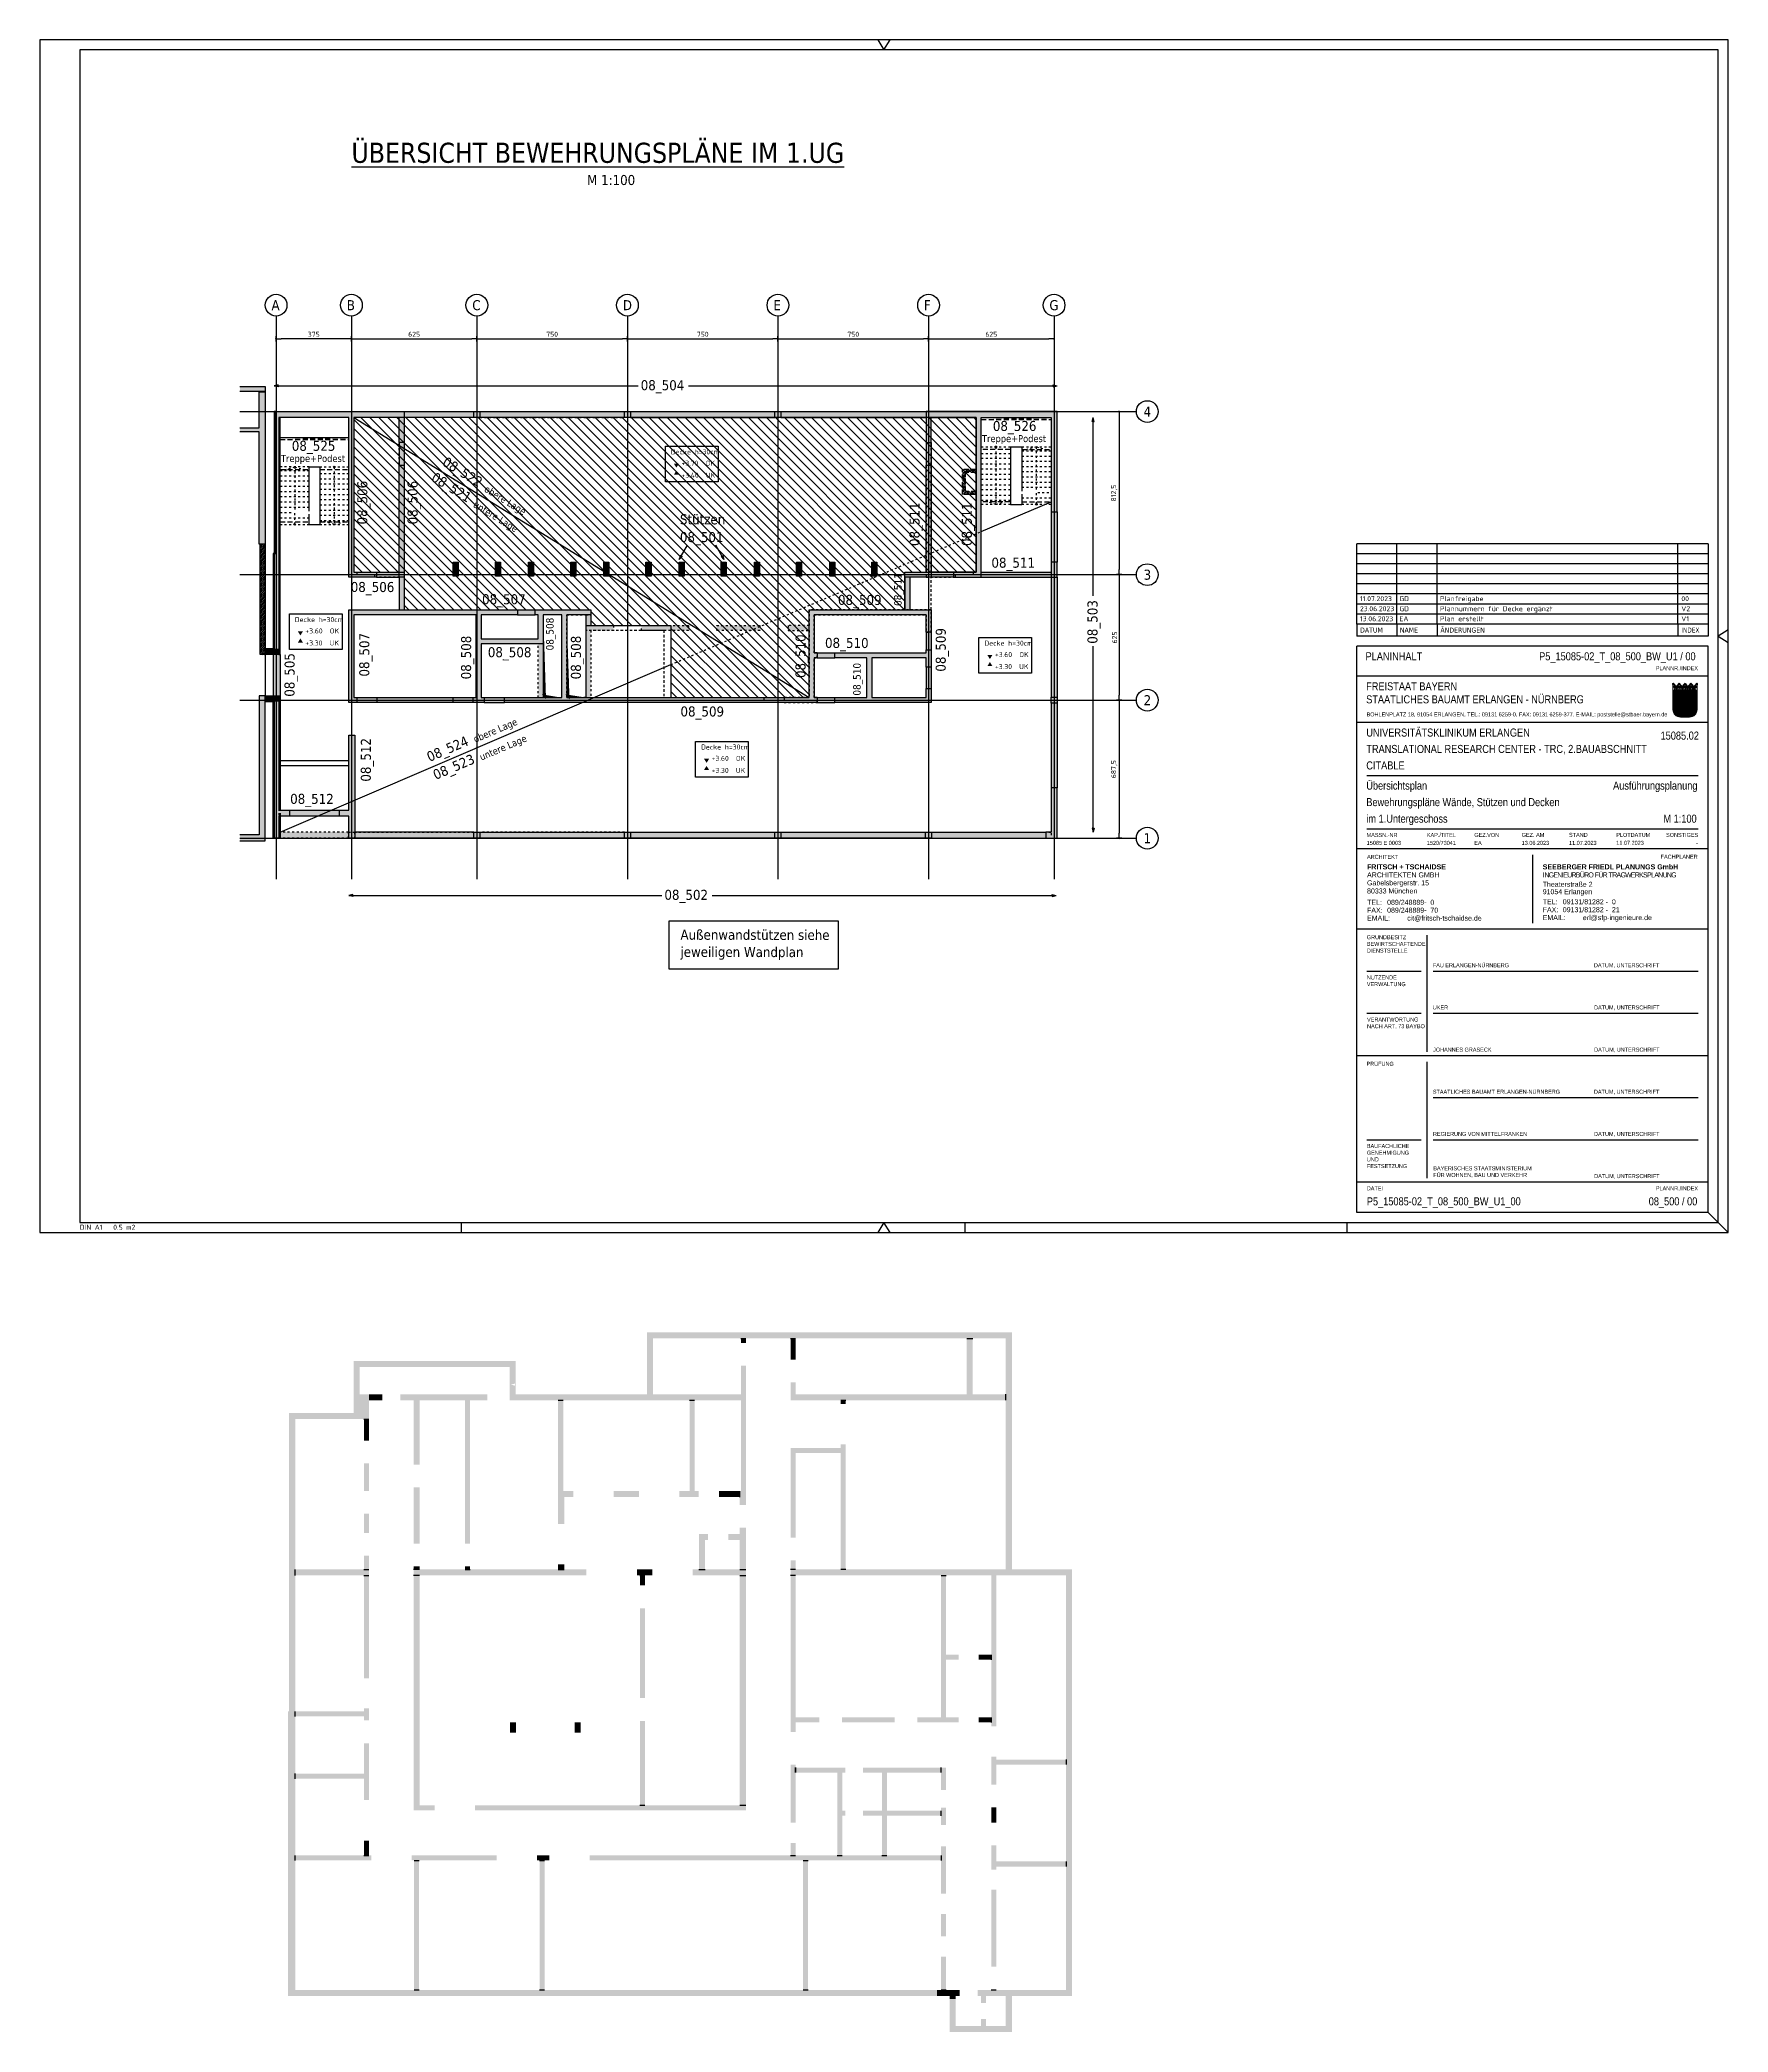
# Model space of a CAD drawing. Extents: x 0 to 84.1, y -39.8 to 59.4.
import ezdxf
from ezdxf.enums import TextEntityAlignment as Align

# ---------------------------------------------------------------- set-up
doc = ezdxf.new("R2010")
doc.units = 0
for name, pattern in [('AUSGEZOGEN', [1000.01, 1000, 0.01]), ('DOT', [0.175, 0.05, -0.125]), ('HIDDEN', [0.375, 0.25, -0.125]), ('HIDDEN2', [0.187, 0.125, -0.062]), ('PUNKT', [0.175, 0.05, -0.125]), ('VERDECKT', [0.375, 0.25, -0.125])]:
    doc.linetypes.add(name, pattern=pattern)
for name, color, linetype in [('40 A Plankopf Text F+T', 7, 'Continuous'), ('ACHSEN', 7, 'Continuous'), ('Bestand', 7, 'Continuous'), ('BET-ANS', 7, 'Continuous'), ('BETON', 7, 'Continuous'), ('Brüstung EG', 7, 'Continuous'), ('DRUEBER', 7, 'Continuous'), ('EG', 7, 'Continuous'), ('grau_hell', 7, 'Continuous'), ('grau_mittel', 7, 'Continuous'), ('HILFE', 7, 'Continuous'), ('koten', 7, 'Continuous'), ('MASSE', 7, 'Continuous'), ('OBJEKT', 7, 'Continuous'), ('RAHMEN', 7, 'Continuous'), ('RND', 7, 'Continuous'), ('SCHATTEN', 7, 'Continuous'), ('SCHRAFF', 7, 'Continuous'), ('SFP_Achsen', 7, 'Continuous'), ('STEMPEL', 7, 'Continuous'), ('TEXT', 7, 'Continuous'), ('VERDECKT', 7, 'Continuous')]:
    doc.layers.add(name, color=color, linetype=linetype)
doc.layers.add('NOPLOT', color=7, linetype='Continuous', plot=False)
doc.layers.add('zila_01_rb_02_stb-fertig_05_schraff', color=144, linetype='Continuous', lineweight=9)
doc.styles.add('ERSTELLTER_STIL_3', font='arial.ttf')
doc.styles.add('ERSTELLTER_STIL_4', font='arialbd.ttf')
doc.styles.add('helv', font='tahoma.ttf')
doc.styles.add('plankopf_ArialN', font='ARIALN.TTF')
doc.styles.add('txt', font='isocp.shx')
doc.dimstyles.new('DOT_I', dxfattribs={"dimtxt": 0.25, "dimasz": 0.25, "dimexe": 0.1, "dimexo": 0.3, "dimgap": 0.1, "dimtad": 1, "dimdec": 3, "dimzin": 3, "dimtxsty": 'txt', "dimblk": 'DOT', "dimblk1": 'DOT', "dimblk2": 'DOT', "dimsah": 1, "dimcen": 0.1, "dimse1": 1, "dimse2": 1, "dimazin": 0, "dimtfac": 1, "dimtdec": 4, "dimtix": 1, "dimtmove": 2, "dimatfit": 3, "dimfxl": 0, "dimtvp": 1, "dimtolj": 1, "dimtzin": 0, "dimarcsym": 0})
pattern_1 = [(0, (-322.07857, -163.97815), (8e-17, 0.254), [])]
pattern_2 = [(0, (-66.916055, 380.793776), (1e-17, 0.0625), []), (90, (-66.916055, 380.793776), (-0.0625, 2e-17), [])]
pattern_3 = [(0, (-66.916055, 380.793776), (0.025, 0.05), [0, -0.05])]

# ---------------------------------------------------------------- blocks, each defined once
blk = doc.blocks.new('Bundeslandwappen')
at = {"lineweight": 9, "true_color": 0xffffff}
for points in [[(-5.75, 16.5), (-5.98, 16.5), (-5.98, 16.29), (-5.75, 16.29)], [(-5.09, 15.68), (-5.31, 15.68), (-5.31, 15.47), (-5.09, 15.47)], [(-3.49, 15.68), (-3.71, 15.68), (-3.71, 15.47), (-3.49, 15.47)], [(-2.82, 16.5), (-3.05, 16.5), (-3.05, 16.29), (-2.82, 16.29)], [(-2.15, 15.68), (-2.38, 15.68), (-2.38, 15.47), (-2.15, 15.47)], [(-0.56, 15.68), (-0.78, 15.68), (-0.78, 15.47), (-0.56, 15.47)], [(0.11, 16.5), (-0.11, 16.5), (-0.11, 16.29), (0.11, 16.29)], [(0.78, 15.68), (0.56, 15.68), (0.56, 15.47), (0.78, 15.47)], [(2.38, 15.68), (2.15, 15.68), (2.15, 15.47), (2.38, 15.47)], [(3.05, 16.5), (2.82, 16.5), (2.82, 16.29), (3.05, 16.29)], [(3.71, 15.68), (3.49, 15.68), (3.49, 15.47), (3.71, 15.47)], [(5.31, 15.68), (5.09, 15.68), (5.09, 15.47), (5.31, 15.47)], [(5.98, 16.5), (5.75, 16.5), (5.75, 16.29), (5.98, 16.29)]]:
    blk.add_hatch(color=7, dxfattribs=at).paths.add_polyline_path(points)
at = {"true_color": 0xffffff}
for points in [[(-5.34, 12.59), (-5.7, 12.59), (-5.7, 12.19), (-5.07, 11.96)], [(-1.42, 10.67), (-5.07, 11.96), (-3.57, 8.42), (0.08, 7.13)], [(0.86, 12.59), (-2.24, 12.59), (-1.42, 10.67), (2.23, 9.38)], [(3.96, 12.59), (1.66, 12.59), (4.37, 11.63)], [(5.7, 11.16), (4.37, 11.63), (5.7, 8.5)], [(-3.57, 8.42), (-5.7, 9.18), (-5.7, 6.17), (-2.07, 4.88)], [(-5.7, 6.14), (-5.7, 3.7, 0.041392), (-5.65, 3.14), (-4.21, 2.63)], [(-0.56, 1.34), (-4.21, 2.63), (-3.29, 0.45, 0.073774), (-2.3, 0.3), (-0.12, 0.3)], [(1.58, 3.59), (-2.07, 4.88), (-0.56, 1.34), (2.36, 0.3, 0.043654), (2.95, 0.36)], [(3.73, 5.84), (0.08, 7.13), (1.58, 3.59), (5.23, 2.29)], [(5.7, 8.15), (2.23, 9.38), (3.73, 5.84), (5.7, 5.14)]]:
    blk.add_hatch(color=7, dxfattribs=at).paths.add_polyline_path(points)
at = {"lineweight": 9}
h = blk.add_hatch(dxfattribs=at)
h.set_pattern_fill('ANSI31', color=256, scale=0.08, angle=315, style=0)
h.set_pattern_definition(pattern_1)
h.paths.add_polyline_path([(-5.07, 11.96), (-5.7, 12.19), (-5.7, 9.18), (-3.57, 8.42)])
h = blk.add_hatch(dxfattribs=at)
h.set_pattern_fill('ANSI31', color=256, scale=0.08, angle=315, style=0)
h.set_pattern_definition(pattern_1)
h.paths.add_polyline_path([(-2.24, 12.59), (-5.34, 12.59), (-5.07, 11.96), (-1.42, 10.67)])
h = blk.add_hatch(dxfattribs=at)
h.set_pattern_fill('ANSI31', color=256, scale=0.08, angle=315, style=0)
h.set_pattern_definition(pattern_1)
h.paths.add_polyline_path([(2.23, 9.38), (-1.42, 10.67), (0.08, 7.13), (3.73, 5.84)])
h = blk.add_hatch(dxfattribs=at)
h.set_pattern_fill('ANSI31', color=256, scale=0.08, angle=315, style=0)
h.set_pattern_definition(pattern_1)
h.paths.add_polyline_path([(4.37, 11.63), (1.66, 12.59), (0.86, 12.59), (2.23, 9.38), (5.7, 8.15), (5.7, 8.5)])
h = blk.add_hatch(dxfattribs=at)
h.set_pattern_fill('ANSI31', color=256, scale=0.08, angle=315, style=0)
h.set_pattern_definition(pattern_1)
h.paths.add_polyline_path([(5.7, 12.59), (3.96, 12.59), (4.37, 11.63), (5.7, 11.16)])
h = blk.add_hatch(dxfattribs=at)
h.set_pattern_fill('ANSI31', color=256, scale=0.08, angle=315, style=0)
h.set_pattern_definition(pattern_1)
h.paths.add_polyline_path([(-2.07, 4.88), (-5.7, 6.17), (-5.7, 6.14), (-4.21, 2.63), (-0.56, 1.34)])
h = blk.add_hatch(dxfattribs=at)
h.set_pattern_fill('ANSI31', color=256, scale=0.08, angle=315, style=0)
h.set_pattern_definition(pattern_1)
h.paths.add_polyline_path([(-4.21, 2.63), (-5.65, 3.14, 0.285055), (-3.29, 0.45)])
h = blk.add_hatch(dxfattribs=at)
h.set_pattern_fill('ANSI31', color=256, scale=0.08, angle=315, style=0)
h.set_pattern_definition(pattern_1)
h.paths.add_polyline_path([(0.08, 7.13), (-3.57, 8.42), (-2.07, 4.88), (1.58, 3.59)])
h = blk.add_hatch(dxfattribs=at)
h.set_pattern_fill('ANSI31', color=256, scale=0.08, angle=315, style=0)
h.set_pattern_definition(pattern_1)
h.paths.add_polyline_path([(-0.56, 1.34), (-0.12, 0.3), (2.3, 0.3, 0.004354), (2.36, 0.3)])
h = blk.add_hatch(dxfattribs=at)
h.set_pattern_fill('ANSI31', color=256, scale=0.08, angle=315, style=0)
h.set_pattern_definition(pattern_1)
h.paths.add_polyline_path([(5.31, 2.11), (5.23, 2.29), (1.58, 3.59), (2.95, 0.36, 0.22704)])
h = blk.add_hatch(dxfattribs=at)
h.set_pattern_fill('ANSI31', color=256, scale=0.08, angle=315, style=0)
h.set_pattern_definition(pattern_1)
h.paths.add_polyline_path([(5.7, 5.14), (3.73, 5.84), (5.23, 2.29), (5.37, 2.24, 0.111178), (5.7, 3.7)])
for p, q in [((-6, 16.1), (-6, 3.7)), ((-6, 13.29), (6, 13.29)), ((-6, 12.94), (6, 12.94)), ((-5.7, 12.59), (-5.7, 3.7)), ((-5.7, 12.59), (5.7, 12.59)), ((-5.7, 12.19), (5.7, 8.15)), ((-5.64, 14.97), (-5.64, 15.18)), ((-5.61, 16.59), (-5.62, 16.68)), ((-5.34, 12.59), (-0.12, 0.3)), ((-5.33, 15.19), (-5.33, 15.05)), ((-4.68, 14.54), (-5.26, 14.54)), ((-4.12, 14.54), (-3.54, 14.54)), ((-3.47, 15.19), (-3.47, 15.05)), ((-3.36, 13.9), (-2.93, 14.17)), ((-2.93, 13.63), (-3.36, 13.9)), ((-3.19, 16.59), (-3.18, 16.67)), ((-3.16, 14.97), (-3.16, 15.18)), ((-2.93, 15.58), (-2.93, 14.47)), ((-2.93, 14.17), (-2.5, 13.9)), ((-2.5, 13.9), (-2.93, 13.63)), ((-2.71, 14.97), (-2.71, 15.18)), ((-2.68, 16.59), (-2.69, 16.67)), ((-2.4, 15.19), (-2.4, 15.05)), ((-1.74, 14.54), (-2.32, 14.54)), ((-2.24, 12.59), (2.95, 0.36)), ((-1.19, 14.54), (-0.61, 14.54)), ((-0.54, 15.19), (-0.54, 15.05)), ((0, 14.17), (-0.43, 13.9)), ((-0.43, 13.9), (0, 13.63)), ((-0.25, 16.59), (-0.24, 16.67)), ((-0.22, 14.97), (-0.22, 15.18)), ((0, 15.58), (0, 14.47)), ((0.43, 13.9), (0, 14.17)), ((0, 13.63), (0.43, 13.9)), ((0.22, 14.97), (0.22, 15.18)), ((0.25, 16.59), (0.24, 16.67)), ((0.54, 15.19), (0.54, 15.05)), ((1.19, 14.54), (0.61, 14.54)), ((0.86, 12.59), (5.31, 2.11)), ((1.66, 12.59), (5.7, 11.16)), ((1.74, 14.54), (2.32, 14.54)), ((2.4, 15.19), (2.4, 15.05)), ((2.93, 14.17), (2.5, 13.9)), ((2.5, 13.9), (2.93, 13.63)), ((2.68, 16.59), (2.69, 16.67)), ((2.71, 14.97), (2.71, 15.18)), ((2.93, 15.58), (2.93, 14.47)), ((3.36, 13.9), (2.93, 14.17)), ((2.93, 13.63), (3.36, 13.9)), ((3.16, 14.97), (3.16, 15.18)), ((3.19, 16.59), (3.18, 16.67)), ((3.47, 15.19), (3.47, 15.05)), ((4.12, 14.54), (3.54, 14.54)), ((3.96, 12.59), (5.7, 8.5)), ((4.68, 14.54), (5.26, 14.54)), ((5.33, 15.19), (5.33, 15.05)), ((5.61, 16.59), (5.62, 16.68)), ((5.64, 14.97), (5.64, 15.18)), ((5.7, 3.7), (5.7, 12.59)), ((6, 3.7), (6, 16.1)), ((-5.7, 9.18), (5.7, 5.14)), ((-5.7, 6.17), (5.37, 2.24)), ((-5.7, 6.14), (-3.29, 0.45)), ((-5.66, 3.14), (2.36, 0.3)), ((-2.3, 0.3), (2.3, 0.3)), ((-2.3, 0), (2.3, 0))]:
    blk.add_line(p, q, dxfattribs=at)
for points in [[(-5.75, 16.29), (-5.98, 16.29), (-5.98, 16.5), (-5.75, 16.5)], [(-5.09, 15.47), (-5.31, 15.47), (-5.31, 15.68), (-5.09, 15.68)], [(-4.07, 13.71), (-4.83, 13.71), (-4.83, 14.1), (-4.07, 14.1)], [(-3.71, 15.47), (-3.49, 15.47), (-3.49, 15.68), (-3.71, 15.68)], [(-2.82, 16.29), (-3.05, 16.29), (-3.05, 16.5), (-2.82, 16.5)], [(-2.15, 15.47), (-2.38, 15.47), (-2.38, 15.68), (-2.15, 15.68)], [(-1.8, 13.71), (-1.04, 13.71), (-1.04, 14.1), (-1.8, 14.1)], [(-0.78, 15.47), (-0.56, 15.47), (-0.56, 15.68), (-0.78, 15.68)], [(0.11, 16.29), (-0.11, 16.29), (-0.11, 16.5), (0.11, 16.5)], [(0.78, 15.47), (0.56, 15.47), (0.56, 15.68), (0.78, 15.68)], [(1.8, 13.71), (1.04, 13.71), (1.04, 14.1), (1.8, 14.1)], [(2.15, 15.47), (2.38, 15.47), (2.38, 15.68), (2.15, 15.68)], [(3.05, 16.29), (2.82, 16.29), (2.82, 16.5), (3.05, 16.5)], [(3.71, 15.47), (3.49, 15.47), (3.49, 15.68), (3.71, 15.68)], [(4.07, 13.71), (4.83, 13.71), (4.83, 14.1), (4.07, 14.1)], [(5.09, 15.47), (5.31, 15.47), (5.31, 15.68), (5.09, 15.68)], [(5.75, 16.29), (5.98, 16.29), (5.98, 16.5), (5.75, 16.5)]]:
    blk.add_lwpolyline(points, close=True, dxfattribs=at)
for centre in [(-5.28, 13.9), (-3.71, 13.9), (-2.2, 13.9), (-0.68, 13.9), (0.68, 13.9), (2.2, 13.9), (3.71, 13.9), (5.28, 13.9)]:
    blk.add_circle(centre, 0.123, dxfattribs=at)
for centre, radius, start, end in [((-5.89, 16.45), 0.362, 44.66814, 253.11831), ((-5.67, 16.67), 0.05, 6.6615, 44.66814), ((-5.49, 15.18), 0.157, 3.2756, 179.55206), ((-5.19, 14.99), 0.453, 182.83284, 261.30427), ((-5.56, 16.59), 0.05, 186.6615, 265.62087), ((-5.42, 15.99), 0.179, 74.78828, 15.13561), ((-5.59, 16.26), 0.281, 346.02321, 85.62087), ((-5.36, 16.21), 0.05, 254.78828, 346.02321), ((-5.26, 15.23), 0.191, 249.63581, 3.08566), ((-5.2, 16.05), 0.05, 93.06329, 195.13561), ((-5.19, 15.87), 0.224, 350.95424, 93.06329), ((-5.02, 15.24), 0.05, 82.94673, 183.08566), ((-4.99, 15.54), 0.249, 262.94673, 77.88554), ((-4.92, 15.83), 0.05, 170.95424, 257.88554), ((-4.62, 14.89), 0.224, 71.40005, 0), ((-4.71, 14.85), 0.312, 275.96495, 353.97732), ((-4.4, 15.24), 0.208, 317.07745, 222.92255), ((-4.18, 14.89), 0.224, 180, 108.59995), ((-4.09, 14.85), 0.312, 186.02268, 264.03505), ((-3.81, 15.54), 0.249, 102.11446, 277.05327), ((-3.88, 15.83), 0.05, 282.11446, 9.04576), ((-3.61, 15.87), 0.224, 86.93671, 189.04576), ((-3.78, 15.24), 0.05, 356.91434, 97.05327), ((-3.54, 15.23), 0.191, 176.91434, 290.36419), ((-3.6, 16.05), 0.05, 344.86439, 86.93671), ((-3.38, 15.99), 0.179, 164.86439, 105.21172), ((-3.61, 14.99), 0.453, 278.69573, 357.16716), ((-3.21, 16.26), 0.281, 94.37913, 193.97679), ((-3.44, 16.21), 0.05, 193.97679, 285.21172), ((-3.31, 15.18), 0.157, 0.44794, 176.7244), ((-3.24, 16.59), 0.05, 274.37913, 353.3385), ((-3.13, 16.67), 0.05, 155.22882, 173.3385), ((-2.93, 16.58), 0.264, 24.0166, 155.34093), ((-2.55, 15.18), 0.157, 3.2756, 179.55206), ((-2.26, 14.99), 0.453, 182.83284, 261.30427), ((-2.74, 16.66), 0.05, 6.6615, 24.0166), ((-2.63, 16.59), 0.05, 186.6615, 265.62087), ((-2.49, 15.99), 0.179, 74.78828, 15.13561), ((-2.65, 16.26), 0.281, 346.02321, 85.62087), ((-2.43, 16.21), 0.05, 254.78828, 346.02321), ((-2.33, 15.23), 0.191, 249.63581, 3.08566), ((-2.27, 16.05), 0.05, 93.06329, 195.13561), ((-2.26, 15.87), 0.224, 350.95424, 93.06329), ((-2.09, 15.24), 0.05, 82.94673, 183.08566), ((-2.05, 15.54), 0.249, 262.94673, 77.88554), ((-1.99, 15.83), 0.05, 170.95424, 257.88554), ((-1.69, 14.89), 0.224, 71.40005, 0), ((-1.78, 14.85), 0.312, 275.96495, 353.97732), ((-1.47, 15.24), 0.208, 317.07745, 222.92255), ((-1.24, 14.89), 0.224, 180, 108.59995), ((-1.16, 14.85), 0.312, 186.02268, 264.03505), ((-0.88, 15.54), 0.249, 102.11446, 277.05327), ((-0.94, 15.83), 0.05, 282.11446, 9.04576), ((-0.67, 15.87), 0.224, 86.93671, 189.04576), ((-0.84, 15.24), 0.05, 356.91434, 97.05327), ((-0.6, 15.23), 0.191, 176.91434, 290.36419), ((-0.66, 16.05), 0.05, 344.86439, 86.93671), ((-0.44, 15.99), 0.179, 164.86439, 105.21172), ((-0.68, 14.99), 0.453, 278.69573, 357.16716), ((-0.28, 16.26), 0.281, 94.37913, 193.97679), ((-0.5, 16.21), 0.05, 193.97679, 285.21172), ((-0.38, 15.18), 0.157, 0.44794, 176.7244), ((-0.3, 16.59), 0.05, 274.37913, 353.3385), ((0, 16.58), 0.264, 24.0166, 155.34093), ((-0.19, 16.67), 0.05, 155.22882, 173.3385), ((0.38, 15.18), 0.157, 3.2756, 179.55206), ((0.68, 14.99), 0.453, 182.83284, 261.30427), ((0.19, 16.66), 0.05, 6.6615, 24.0166), ((0.3, 16.59), 0.05, 186.6615, 265.62087), ((0.44, 15.99), 0.179, 74.78828, 15.13561), ((0.28, 16.26), 0.281, 346.02321, 85.62087), ((0.5, 16.21), 0.05, 254.78828, 346.02321), ((0.6, 15.23), 0.191, 249.63581, 3.08566), ((0.66, 16.05), 0.05, 93.06329, 195.13561), ((0.67, 15.87), 0.224, 350.95424, 93.06329), ((0.84, 15.24), 0.05, 82.94673, 183.08566), ((0.88, 15.54), 0.249, 262.94673, 77.88554), ((0.94, 15.83), 0.05, 170.95424, 257.88554), ((1.24, 14.89), 0.224, 71.40005, 0), ((1.16, 14.85), 0.312, 275.96495, 353.97732), ((1.47, 15.24), 0.208, 317.07745, 222.92255), ((1.69, 14.89), 0.224, 180, 108.59995), ((1.78, 14.85), 0.312, 186.02268, 264.03505), ((2.05, 15.54), 0.249, 102.11446, 277.05327), ((1.99, 15.83), 0.05, 282.11446, 9.04576), ((2.26, 15.87), 0.224, 86.93671, 189.04576), ((2.09, 15.24), 0.05, 356.91434, 97.05327), ((2.33, 15.23), 0.191, 176.91434, 290.36419), ((2.27, 16.05), 0.05, 344.86439, 86.93671), ((2.49, 15.99), 0.179, 164.86439, 105.21172), ((2.26, 14.99), 0.453, 278.69573, 357.16716), ((2.65, 16.26), 0.281, 94.37913, 193.97679), ((2.43, 16.21), 0.05, 193.97679, 285.21172), ((2.55, 15.18), 0.157, 0.44794, 176.7244), ((2.63, 16.59), 0.05, 274.37913, 353.3385), ((2.93, 16.58), 0.264, 24.0166, 155.34093), ((2.74, 16.67), 0.05, 155.22882, 173.3385), ((3.31, 15.18), 0.157, 3.2756, 179.55206), ((3.61, 14.99), 0.453, 182.83284, 261.30427), ((3.13, 16.66), 0.05, 6.6615, 24.0166), ((3.24, 16.59), 0.05, 186.6615, 265.62087), ((3.38, 15.99), 0.179, 74.78828, 15.13561), ((3.21, 16.26), 0.281, 346.02321, 85.62087), ((3.44, 16.21), 0.05, 254.78828, 346.02321), ((3.54, 15.23), 0.191, 249.63581, 3.08566), ((3.6, 16.05), 0.05, 93.06329, 195.13561), ((3.61, 15.87), 0.224, 350.95424, 93.06329), ((3.78, 15.24), 0.05, 82.94673, 183.08566), ((3.81, 15.54), 0.249, 262.94673, 77.88554), ((3.88, 15.83), 0.05, 170.95424, 257.88554), ((4.18, 14.89), 0.224, 71.40005, 0), ((4.09, 14.85), 0.312, 275.96495, 353.97732), ((4.4, 15.24), 0.208, 317.07745, 222.92255), ((4.62, 14.89), 0.224, 180, 108.59995), ((4.71, 14.85), 0.312, 186.02268, 264.03505), ((4.99, 15.54), 0.249, 102.11446, 277.05327), ((4.92, 15.83), 0.05, 282.11446, 9.04576), ((5.19, 15.87), 0.224, 86.93671, 189.04576), ((5.02, 15.24), 0.05, 356.91434, 97.05327), ((5.26, 15.23), 0.191, 176.91434, 290.36419), ((5.2, 16.05), 0.05, 344.86439, 86.93671), ((5.42, 15.99), 0.179, 164.86439, 105.21172), ((5.19, 14.99), 0.453, 278.69573, 357.16716), ((5.59, 16.26), 0.281, 94.37913, 193.97679), ((5.36, 16.21), 0.05, 193.97679, 285.21172), ((5.49, 15.18), 0.157, 0.44794, 176.7244), ((5.56, 16.59), 0.05, 274.37913, 353.3385), ((5.67, 16.67), 0.05, 135.33186, 173.3385), ((5.89, 16.45), 0.362, 286.88169, 135.33186), ((-2.3, 3.7), 3.7, 180, 270), ((-2.3, 3.7), 3.4, 180, 270), ((2.3, 3.7), 3.7, 270, 0), ((2.3, 3.7), 3.4, 270, 0)]:
    blk.add_arc(centre, radius, start, end, dxfattribs=at)
blk = doc.blocks.new('Plankopf_PU')
for p, q in [((-18.5, 25.4), (-18.5, 27.7)), ((-1, 27.7), (-18.5, 27.7)), ((-1, 27.7), (-18.5, 27.7)), ((-1, 25.4), (-1, 27.7)), ((-1, 25.4), (-18.5, 25.4)), ((-1, 25.4), (-18.5, 25.4)), ((-18.5, 19.1), (-18.5, 25.4)), ((-1, 19.1), (-1, 25.4)), ((-1.5, 22.75), (-18, 22.75)), ((-18, 20.1), (-1.5, 20.1)), ((-18.5, 15.1), (-18.5, 19.1)), ((-1, 19.1), (-18.5, 19.1)), ((-1, 15.1), (-1, 19.1)), ((-9.75, 18.8), (-9.75, 15.4)), ((-1, 15.1), (-18.5, 15.1)), ((-1, 15.1), (-18.5, 15.1)), ((-18.5, 8.8), (-18.5, 15.1)), ((-1, 8.8), (-1, 15.1)), ((-15, 9), (-15, 14.8)), ((-15.3, 13), (-18, 13)), ((-1.5, 13), (-14.7, 13)), ((-15.3, 10.9), (-18, 10.9)), ((-1.5, 10.9), (-14.7, 10.9)), ((-18.5, 2.5), (-18.5, 8.8)), ((-1, 8.8), (-18.5, 8.8)), ((-15, 2.7), (-15, 8.5)), ((-1, 2.5), (-1, 8.8)), ((-1.5, 6.7), (-14.7, 6.7)), ((-15.3, 4.6), (-18, 4.6)), ((-1.5, 4.6), (-14.7, 4.6)), ((-1, 2.5), (-18.5, 2.5)), ((-18.5, 1), (-18.5, 2.5)), ((-1, 2.5), (-18.5, 2.5)), ((-1, 1), (-1, 2.5)), ((-1, 1), (-18.5, 1))]:
    blk.add_line(p, q)
at = {"xscale": 0.1, "yscale": 0.1, "zscale": 0.1}
blk.add_blockref('Bundeslandwappen', (-2.148, 25.669), dxfattribs=at)
at = {"linetype": 'AUSGEZOGEN', "lineweight": 35, "style": 'plankopf_ArialN'}
blk.add_text('STAATLICHES BAUAMT ERLANGEN - NÜRNBERG', height=0.4, dxfattribs=at).set_placement((-18.032, 26.552), align=Align.MIDDLE_LEFT)
for s, height, p in [('FREISTAAT BAYERN', 0.4, (-18.032, 27.401)), ('PRÜFUNG', 0.2, (-18.013, 8.5))]:
    blk.add_text(s, height=height, dxfattribs=at).set_placement(p, align=Align.TOP_LEFT)
at = {"style": 'plankopf_ArialN'}
for s, p in [('BOHLENPLATZ 18, 91054 ERLANGEN, TEL.: 09131 6259-0, FAX: 09131 6259-377, E-MAIL: poststelle@stbaer.bayern.de', (-18.012, 25.702)), ('MASSN.-NR', (-18.011, 19.698)), ('KAP./TITEL', (-15.01, 19.698)), ('GEZ.VON', (-12.644, 19.7)), ('GEZ. AM', (-10.286, 19.7)), ('STAND', (-7.927, 19.702)), ('PLOTDATUM', (-5.574, 19.7)), ('FAU ERLANGEN-NÜRNBERG', (-14.712, 13.207)), ('DATUM, UNTERSCHRIFT', (-6.687, 13.207)), ('UKER', (-14.712, 11.107)), ('DATUM, UNTERSCHRIFT', (-6.68, 11.106)), ('JOHANNES GRASECK', (-14.7, 9.005)), ('DATUM, UNTERSCHRIFT', (-6.675, 9.005)), ('STAATLICHES BAUAMT ERLANGEN-NÜRNBERG', (-14.712, 6.907)), ('DATUM, UNTERSCHRIFT', (-6.687, 6.907)), ('REGIERUNG VON MITTELFRANKEN', (-14.705, 4.806)), ('DATUM, UNTERSCHRIFT', (-6.68, 4.806)), ('DATEI', (-18.002, 2.095)), ('DATUM, UNTERSCHRIFT', (-6.675, 2.705))]:
    blk.add_text(s, height=0.2, dxfattribs=at).set_placement(p)
for s, p in [('SONSTIGES', (-1.493, 19.7)), ('PLANNR./INDEX', (-1.501, 2.095))]:
    blk.add_text(s, height=0.2, dxfattribs=at).set_placement(p, align=Align.RIGHT)
at = {"linetype": 'AUSGEZOGEN', "lineweight": 35, "style": 'plankopf_ArialN'}
blk.add_text('ARCHITEKT', height=0.2, dxfattribs=at).set_placement((-17.989, 18.607))
blk.add_text('FACHPLANER', height=0.2, dxfattribs=at).set_placement((-1.52, 18.611), align=Align.RIGHT)
at = {"insert": (-5.574, 19.303), "char_height": 0.2, "attachment_point": 7, "style": 'plankopf_ArialN'}
blk.add_mtext('11.07.2023', dxfattribs=at)
at = {"char_height": 0.2, "attachment_point": 1, "style": 'plankopf_ArialN'}
for s, insert, width in [('GRUNDBESITZ\\PBEWIRTSCHAFTENDE DIENSTSTELLE', (-18, 14.804), 2.5), ('NUTZENDE^JVERWALTUNG', (-17.998, 12.8), 2.69843), ('VERANTWORTUNG  NACH ART. 73 BAYBO', (-17.988, 10.705), 2.68768), ('BAUFACHLICHE GENEHMIGUNG UND FESTSETZUNG', (-17.998, 4.404), 2.2311), ('BAYERISCHES STAATSMINISTERIUM ^JFÜR WOHNEN, BAU UND VERKEHR', (-14.689, 3.294), 9.29412)]:
    blk.add_mtext(s, dxfattribs=dict(at, insert=insert, width=width))
at = {"style": 'plankopf_ArialN'}
for tag, p in [('PROJEKTBEZEICHNUNGZ1', (-18.025, 24.578)), ('PROJEKTBEZEICHNUNGZ2', (-18.025, 23.761)), ('PROJEKTBEZEICHNUNGZ3', (-18.025, 22.941))]:
    blk.add_attdef(tag, text='', height=0.4, dxfattribs=at).set_placement(p, align=Align.BOTTOM_LEFT)
for tag, p in [('GEB.-NR', (-1.5, 24.946)), ('0.000X', (-1.507, 1.749))]:
    blk.add_attdef(tag, text='', height=0.4, dxfattribs=at).set_placement(p, align=Align.TOP_RIGHT)
for tag, p, height in [('PLANINHALTZ1', (-18.025, 22.055), 0.4), ('PLANINHALTZ2', (-18.025, 21.232), 0.4), ('PLANINHALTZ3', (-18.025, 20.409), 0.4), ('MASSN.-NR', (-18.005, 19.303), 0.2), ('KAPITEL/TITEL', (-15.01, 19.303), 0.2), ('GEZ_VON', (-12.644, 19.303), 0.2), ('GEZ_AM', (-10.286, 19.303), 0.2), ('STAND', (-7.927, 19.303), 0.2)]:
    blk.add_attdef(tag, p, '', height=height, dxfattribs=at)
for tag, height, p in [('PLANUNGSPHASE', 0.4, (-1.5, 22.055)), ('PROJEKTKATEGORIE', 0.4, (-1.5, 21.232)), ('MAßSTAB', 0.4, (-1.5, 20.409)), ('SONSTIGES', 0.2, (-1.5, 19.303))]:
    blk.add_attdef(tag, text='', height=height, dxfattribs=at).set_placement(p, align=Align.RIGHT)
at = {"layer": '40 A Plankopf Text F+T', "color": 7, "linetype": 'Continuous', "lineweight": 13, "char_height": 0.25, "attachment_point": 7}
for s, insert, style in [('\\A1;ARCHITEKTEN GMBH', (-17.988, 17.68), 'ERSTELLTER_STIL_3'), ('\\A1;FRITSCH + TSCHAIDSE ', (-17.988, 18.081), 'ERSTELLTER_STIL_4'), ('\\A1;SEEBERGER FRIEDL PLANUNGS GmbH', (-9.238, 18.081), 'ERSTELLTER_STIL_4'), ('\\A1;{\\T0.8;INGENIEURBÜRO FÜR TRAGWERKSPLANUNG}', (-9.238, 17.68), 'ERSTELLTER_STIL_3'), ('\\A1;80333 München', (-17.988, 16.879), 'ERSTELLTER_STIL_3'), ('\\A1;Gabelsbergerstr. 15', (-17.988, 17.212), 'ERSTELLTER_STIL_3'), ('\\A1;Theaterstraße 2', (-9.238, 17.212), 'ERSTELLTER_STIL_3'), ('\\A1;91054 Erlangen', (-9.238, 16.771), 'ERSTELLTER_STIL_3')]:
    blk.add_mtext(s, dxfattribs=dict(at, insert=insert, style=style))
at = {"layer": '40 A Plankopf Text F+T', "color": 7, "linetype": 'Continuous', "lineweight": 13, "char_height": 0.25, "attachment_point": 7, "line_spacing_factor": 0.945293, "style": 'ERSTELLTER_STIL_3'}
for s, insert in [('\\A1;TEL: ^I089/248889-  0\\PFAX: ^I089/248889-  70\\PEMAIL: ^Icit@fritsch-tschaidse.de', (-17.988, 15.481)), ('\\A1;TEL: ^I09131/81282 -  0\\PFAX: ^I09131/81282 -  21\\PEMAIL: ^Ierl@sfp-ingenieure.de', (-9.238, 15.481))]:
    blk.add_mtext(s, dxfattribs=dict(at, insert=insert))
blk = doc.blocks.new('Plankopf-ER')
at = {"layer": 'RAHMEN', "color": 7, "linetype": 'Continuous'}
for p, q in [((-0.5, 4.6), (-18, 4.6)), ((-18, 4.1), (-18, 4.6)), ((-0.5, 4.1), (-18, 4.1)), ((-18, 3.6), (-18, 4.1)), ((-16, 4.1), (-16, 4.6)), ((-16, 3.6), (-16, 4.1)), ((-14, 4.1), (-14, 4.6)), ((-14, 3.6), (-14, 4.1)), ((-2, 4.1), (-2, 4.6)), ((-2, 3.6), (-2, 4.1)), ((-0.5, 4.6), (-0.5, 4.1)), ((-0.5, 4.1), (-0.5, 3.6)), ((-0.5, 3.6), (-18, 3.6)), ((-18, 3.1), (-18, 3.6)), ((-0.5, 3.1), (-18, 3.1)), ((-18, 2.6), (-18, 3.1)), ((-16, 3.1), (-16, 3.6)), ((-16, 2.6), (-16, 3.1)), ((-14, 3.1), (-14, 3.6)), ((-14, 2.6), (-14, 3.1)), ((-2, 3.1), (-2, 3.6)), ((-2, 2.6), (-2, 3.1)), ((-0.5, 3.6), (-0.5, 3.1)), ((-0.5, 3.1), (-0.5, 2.6)), ((-0.5, 2.6), (-18, 2.6)), ((-18, 2.1), (-18, 2.6)), ((-0.5, 2.1), (-18, 2.1)), ((-18, 1.6), (-18, 2.1)), ((-16, 2.1), (-16, 2.6)), ((-16, 1.6), (-16, 2.1)), ((-14, 2.1), (-14, 2.6)), ((-14, 1.6), (-14, 2.1)), ((-2, 2.1), (-2, 2.6)), ((-2, 1.6), (-2, 2.1)), ((-0.5, 2.6), (-0.5, 2.1)), ((-0.5, 2.1), (-0.5, 1.6)), ((-0.5, 1.6), (-18, 1.6)), ((-18, 1.1), (-18, 1.6)), ((-0.5, 1.1), (-18, 1.1)), ((-18, 0.6), (-18, 1.1)), ((-16, 1.1), (-16, 1.6)), ((-16, 0.6), (-16, 1.1)), ((-14, 1.1), (-14, 1.6)), ((-14, 0.6), (-14, 1.1)), ((-2, 1.1), (-2, 1.6)), ((-2, 0.6), (-2, 1.1)), ((-0.5, 1.6), (-0.5, 1.1)), ((-0.5, 1.1), (-0.5, 0.6)), ((-0.5, 0.6), (-18, 0.6)), ((-18, 0.6), (-18, 0)), ((-0.5, 0), (-18, 0)), ((-16, 0.6), (-16, 0)), ((-14, 0.6), (-14, 0)), ((-2, 0.6), (-2, 0)), ((-0.5, 0.6), (-0.5, 0))]:
    blk.add_line(p, q, dxfattribs=at)
at = {"layer": 'RAHMEN', "color": 7, "linetype": 'Continuous', "style": 'txt'}
for tag, p in [('INDEX-D8', (-17.841, 4.242)), ('INDEX-D7', (-17.841, 3.742)), ('INDEX-N8', (-15.876, 4.242)), ('INDEX-N7', (-15.876, 3.742)), ('INDEX-X8', (-13.857, 4.242)), ('INDEX-X7', (-13.857, 3.742)), ('INDEX8', (-1.833, 4.242)), ('INDEX7', (-1.833, 3.742)), ('INDEX-D6', (-17.841, 3.242)), ('INDEX-D5', (-17.841, 2.742)), ('INDEX-N6', (-15.876, 3.242)), ('INDEX-N5', (-15.876, 2.742)), ('INDEX-X6', (-13.857, 3.242)), ('INDEX-X5', (-13.857, 2.742)), ('INDEX6', (-1.833, 3.242)), ('INDEX5', (-1.833, 2.742)), ('INDEX-D4', (-17.841, 2.242)), ('INDEX-D3', (-17.841, 1.742)), ('INDEX-N4', (-15.876, 2.242)), ('INDEX-N3', (-15.876, 1.742)), ('INDEX-X4', (-13.857, 2.242)), ('INDEX-X3', (-13.857, 1.742)), ('INDEX4', (-1.833, 2.242)), ('INDEX3', (-1.833, 1.742)), ('INDEX-D2', (-17.841, 1.242)), ('INDEX-D1', (-17.841, 0.742)), ('INDEX-N2', (-15.876, 1.242)), ('INDEX-N1', (-15.876, 0.742)), ('INDEX-X2', (-13.857, 1.242)), ('INDEX-X1', (-13.857, 0.742)), ('INDEX2', (-1.833, 1.242)), ('INDEX1', (-1.833, 0.742))]:
    blk.add_attdef(tag, p, '', height=0.25, dxfattribs=at)
at = {"layer": 'STEMPEL', "color": 7, "linetype": 'Continuous', "style": 'helv'}
for s, p in [('DATUM', (-17.833, 0.176)), ('NAME', (-15.853, 0.176)), ('ÄNDERUNGEN', (-13.833, 0.176))]:
    blk.add_text(s, height=0.25, dxfattribs=at).set_placement(p)
at = {"layer": 'STEMPEL', "color": 7, "linetype": 'Continuous', "style": 'helv', "width": 0.8}
blk.add_text('INDEX', height=0.25, dxfattribs=at).set_placement((-1.833, 0.176))
blk = doc.blocks.new('DINA1')
at = {"layer": 'RAHMEN'}
for p, q in [((0, 59.4), (0, 0)), ((84.1, 59.4), (0, 59.4)), ((84.1, 0), (84.1, 59.4)), ((0, 0), (84.1, 0))]:
    blk.add_line(p, q, dxfattribs=at)
at = {"layer": 'RAHMEN', "color": 5}
for p, q in [((2, 58.9), (2, 0.5)), ((83.6, 58.9), (2, 58.9)), ((83.6, 0.5), (83.6, 58.9)), ((2, 0.5), (83.6, 0.5))]:
    blk.add_line(p, q, dxfattribs=at)
at = {"layer": 'RAHMEN', "color": 7, "linetype": 'Continuous'}
for p, q in [((41.74, 59.4), (42.05, 58.9)), ((42.05, 58.9), (42.36, 59.4)), ((84.1, 30.01), (83.6, 29.7)), ((83.6, 29.7), (84.1, 29.39)), ((42.05, 0.5), (41.74, 0)), ((42.36, 0), (42.05, 0.5))]:
    blk.add_line(p, q, dxfattribs=at)
at = {"layer": 'RAHMEN', "color": 7}
for p, q in [((21, 0), (21, 0.5)), ((46.1, 0), (46.1, 0.5)), ((65.1, 0.5), (65.1, 0))]:
    blk.add_line(p, q, dxfattribs=at)
at = {"layer": 'RAHMEN', "color": 7, "style": 'txt'}
blk.add_text('DIN A1   0.5 m2', height=0.25, dxfattribs=at).set_placement((1.989, 0.133))
blk = doc.blocks.new('DOT')
at = {"layer": 'MASSE', "color": 7, "linetype": 'Continuous'}
for p, q in [((0, 0), (-1, 0)), ((0, 0.54), (0, -0.54))]:
    blk.add_line(p, q, dxfattribs=at)
at = {"layer": 'MASSE', "color": 7, "linetype": 'Continuous', "const_width": 0.2}
blk.add_lwpolyline([(-0.1, 0, 1), (0.1, 0, 1)], format="xyb", close=True, dxfattribs=at)
blk = doc.blocks.new('*D6')
at = {"layer": 'Defpoints', "color": 0, "linetype": 'AUSGEZOGEN', "transparency": 16777216}
for p in [(11.769, 44.51), (11.769, 44.51), (15.519, 44.51)]:
    blk.add_point(p, dxfattribs=at)
at = {"layer": 'MASSE', "color": 0, "linetype": 'AUSGEZOGEN', "lineweight": -2, "transparency": 16777216}
blk.add_line((15.269, 44.51), (12.019, 44.51), dxfattribs=at)
at = {"layer": 'MASSE', "color": 0, "linetype": 'AUSGEZOGEN', "lineweight": -2, "transparency": 16777216, "xscale": 0.25, "yscale": 0.25, "zscale": 0.25, "rotation": 180}
blk.add_blockref('DOT', (11.769, 44.51), dxfattribs=at)
at = {"layer": 'MASSE', "color": 0, "linetype": 'AUSGEZOGEN', "lineweight": -2, "transparency": 16777216, "xscale": 0.25, "yscale": 0.25, "zscale": 0.25}
blk.add_blockref('DOT', (15.519, 44.51), dxfattribs=at)
at = {"layer": 'MASSE', "color": 0, "linetype": 'AUSGEZOGEN', "transparency": 16777216, "insert": (13.644, 44.735), "char_height": 0.25, "attachment_point": 5, "style": 'txt'}
blk.add_mtext('\\A1;375', dxfattribs=at)
blk = doc.blocks.new('*D7')
at = {"layer": 'Defpoints', "color": 0, "linetype": 'AUSGEZOGEN', "transparency": 16777216}
for p in [(15.519, 44.51), (21.769, 44.51), (21.769, 44.51)]:
    blk.add_point(p, dxfattribs=at)
at = {"layer": 'MASSE', "color": 0, "linetype": 'AUSGEZOGEN', "lineweight": -2, "transparency": 16777216}
blk.add_line((15.769, 44.51), (21.519, 44.51), dxfattribs=at)
at = {"layer": 'MASSE', "color": 0, "linetype": 'AUSGEZOGEN', "lineweight": -2, "transparency": 16777216, "xscale": 0.25, "yscale": 0.25, "zscale": 0.25, "rotation": 180}
blk.add_blockref('DOT', (15.519, 44.51), dxfattribs=at)
at = {"layer": 'MASSE', "color": 0, "linetype": 'AUSGEZOGEN', "lineweight": -2, "transparency": 16777216, "xscale": 0.25, "yscale": 0.25, "zscale": 0.25}
blk.add_blockref('DOT', (21.769, 44.51), dxfattribs=at)
at = {"layer": 'MASSE', "color": 0, "linetype": 'AUSGEZOGEN', "transparency": 16777216, "insert": (18.644, 44.735), "char_height": 0.25, "attachment_point": 5, "style": 'txt'}
blk.add_mtext('\\A1;625', dxfattribs=at)
blk = doc.blocks.new('*D8')
at = {"layer": 'Defpoints', "color": 0, "linetype": 'AUSGEZOGEN', "transparency": 16777216}
for p in [(21.769, 44.51), (29.269, 44.51), (29.269, 44.51)]:
    blk.add_point(p, dxfattribs=at)
at = {"layer": 'MASSE', "color": 0, "linetype": 'AUSGEZOGEN', "lineweight": -2, "transparency": 16777216}
blk.add_line((22.019, 44.51), (29.019, 44.51), dxfattribs=at)
at = {"layer": 'MASSE', "color": 0, "linetype": 'AUSGEZOGEN', "lineweight": -2, "transparency": 16777216, "xscale": 0.25, "yscale": 0.25, "zscale": 0.25, "rotation": 180}
blk.add_blockref('DOT', (21.769, 44.51), dxfattribs=at)
at = {"layer": 'MASSE', "color": 0, "linetype": 'AUSGEZOGEN', "lineweight": -2, "transparency": 16777216, "xscale": 0.25, "yscale": 0.25, "zscale": 0.25}
blk.add_blockref('DOT', (29.269, 44.51), dxfattribs=at)
at = {"layer": 'MASSE', "color": 0, "linetype": 'AUSGEZOGEN', "transparency": 16777216, "insert": (25.519, 44.735), "char_height": 0.25, "attachment_point": 5, "style": 'txt'}
blk.add_mtext('\\A1;750', dxfattribs=at)
blk = doc.blocks.new('*D9')
at = {"layer": 'Defpoints', "color": 0, "linetype": 'AUSGEZOGEN', "transparency": 16777216}
for p in [(29.269, 44.51), (36.769, 44.51), (36.769, 44.51)]:
    blk.add_point(p, dxfattribs=at)
at = {"layer": 'MASSE', "color": 0, "linetype": 'AUSGEZOGEN', "lineweight": -2, "transparency": 16777216}
blk.add_line((29.519, 44.51), (36.519, 44.51), dxfattribs=at)
at = {"layer": 'MASSE', "color": 0, "linetype": 'AUSGEZOGEN', "lineweight": -2, "transparency": 16777216, "xscale": 0.25, "yscale": 0.25, "zscale": 0.25, "rotation": 180}
blk.add_blockref('DOT', (29.269, 44.51), dxfattribs=at)
at = {"layer": 'MASSE', "color": 0, "linetype": 'AUSGEZOGEN', "lineweight": -2, "transparency": 16777216, "xscale": 0.25, "yscale": 0.25, "zscale": 0.25}
blk.add_blockref('DOT', (36.769, 44.51), dxfattribs=at)
at = {"layer": 'MASSE', "color": 0, "linetype": 'AUSGEZOGEN', "transparency": 16777216, "insert": (33.019, 44.735), "char_height": 0.25, "attachment_point": 5, "style": 'txt'}
blk.add_mtext('\\A1;750', dxfattribs=at)
blk = doc.blocks.new('*D10')
at = {"layer": 'Defpoints', "color": 0, "linetype": 'AUSGEZOGEN', "transparency": 16777216}
for p in [(36.769, 44.51), (44.269, 44.51), (44.269, 44.51)]:
    blk.add_point(p, dxfattribs=at)
at = {"layer": 'MASSE', "color": 0, "linetype": 'AUSGEZOGEN', "lineweight": -2, "transparency": 16777216}
blk.add_line((37.019, 44.51), (44.019, 44.51), dxfattribs=at)
at = {"layer": 'MASSE', "color": 0, "linetype": 'AUSGEZOGEN', "lineweight": -2, "transparency": 16777216, "xscale": 0.25, "yscale": 0.25, "zscale": 0.25, "rotation": 180}
blk.add_blockref('DOT', (36.769, 44.51), dxfattribs=at)
at = {"layer": 'MASSE', "color": 0, "linetype": 'AUSGEZOGEN', "lineweight": -2, "transparency": 16777216, "xscale": 0.25, "yscale": 0.25, "zscale": 0.25}
blk.add_blockref('DOT', (44.269, 44.51), dxfattribs=at)
at = {"layer": 'MASSE', "color": 0, "linetype": 'AUSGEZOGEN', "transparency": 16777216, "insert": (40.519, 44.735), "char_height": 0.25, "attachment_point": 5, "style": 'txt'}
blk.add_mtext('\\A1;750', dxfattribs=at)
blk = doc.blocks.new('*D11')
at = {"layer": 'Defpoints', "color": 0, "linetype": 'AUSGEZOGEN', "transparency": 16777216}
for p in [(44.269, 44.51), (50.519, 44.51), (50.519, 44.51)]:
    blk.add_point(p, dxfattribs=at)
at = {"layer": 'MASSE', "color": 0, "linetype": 'AUSGEZOGEN', "lineweight": -2, "transparency": 16777216}
blk.add_line((44.519, 44.51), (50.269, 44.51), dxfattribs=at)
at = {"layer": 'MASSE', "color": 0, "linetype": 'AUSGEZOGEN', "lineweight": -2, "transparency": 16777216, "xscale": 0.25, "yscale": 0.25, "zscale": 0.25, "rotation": 180}
blk.add_blockref('DOT', (44.269, 44.51), dxfattribs=at)
at = {"layer": 'MASSE', "color": 0, "linetype": 'AUSGEZOGEN', "lineweight": -2, "transparency": 16777216, "xscale": 0.25, "yscale": 0.25, "zscale": 0.25}
blk.add_blockref('DOT', (50.519, 44.51), dxfattribs=at)
at = {"layer": 'MASSE', "color": 0, "linetype": 'AUSGEZOGEN', "transparency": 16777216, "insert": (47.394, 44.735), "char_height": 0.25, "attachment_point": 5, "style": 'txt'}
blk.add_mtext('\\A1;625', dxfattribs=at)
blk = doc.blocks.new('*D12')
at = {"layer": 'Defpoints', "color": 0, "linetype": 'AUSGEZOGEN', "transparency": 16777216}
for p in [(53.759, 40.887), (53.759, 32.762), (53.759, 32.762)]:
    blk.add_point(p, dxfattribs=at)
at = {"layer": 'MASSE', "color": 0, "linetype": 'AUSGEZOGEN', "lineweight": -2, "transparency": 16777216}
blk.add_line((53.759, 40.637), (53.759, 33.012), dxfattribs=at)
at = {"layer": 'MASSE', "color": 0, "linetype": 'AUSGEZOGEN', "lineweight": -2, "transparency": 16777216, "xscale": 0.25, "yscale": 0.25, "zscale": 0.25}
for p, rotation in [((53.759, 40.887), 90), ((53.759, 32.762), 270)]:
    blk.add_blockref('DOT', p, dxfattribs=dict(at, rotation=rotation))
at = {"layer": 'MASSE', "color": 0, "linetype": 'AUSGEZOGEN', "transparency": 16777216, "insert": (53.515, 36.825), "char_height": 0.25, "attachment_point": 5, "rotation": 90, "style": 'txt'}
blk.add_mtext('\\A1;812,5', dxfattribs=at)
blk = doc.blocks.new('*D13')
at = {"layer": 'Defpoints', "color": 0, "linetype": 'AUSGEZOGEN', "transparency": 16777216}
for p in [(53.759, 32.762), (53.759, 26.512), (53.759, 26.512)]:
    blk.add_point(p, dxfattribs=at)
at = {"layer": 'MASSE', "color": 0, "linetype": 'AUSGEZOGEN', "lineweight": -2, "transparency": 16777216}
blk.add_line((53.759, 32.512), (53.759, 26.762), dxfattribs=at)
at = {"layer": 'MASSE', "color": 0, "linetype": 'AUSGEZOGEN', "lineweight": -2, "transparency": 16777216, "xscale": 0.25, "yscale": 0.25, "zscale": 0.25}
for p, rotation in [((53.759, 32.762), 90), ((53.759, 26.512), 270)]:
    blk.add_blockref('DOT', p, dxfattribs=dict(at, rotation=rotation))
at = {"layer": 'MASSE', "color": 0, "linetype": 'AUSGEZOGEN', "transparency": 16777216, "insert": (53.534, 29.637), "char_height": 0.25, "attachment_point": 5, "rotation": 90, "style": 'txt'}
blk.add_mtext('\\A1;625', dxfattribs=at)
blk = doc.blocks.new('*D14')
at = {"layer": 'Defpoints', "color": 0, "linetype": 'AUSGEZOGEN', "transparency": 16777216}
for p in [(53.759, 26.512), (53.759, 19.637), (53.759, 19.637)]:
    blk.add_point(p, dxfattribs=at)
at = {"layer": 'MASSE', "color": 0, "linetype": 'AUSGEZOGEN', "lineweight": -2, "transparency": 16777216}
blk.add_line((53.759, 26.262), (53.759, 19.887), dxfattribs=at)
at = {"layer": 'MASSE', "color": 0, "linetype": 'AUSGEZOGEN', "lineweight": -2, "transparency": 16777216, "xscale": 0.25, "yscale": 0.25, "zscale": 0.25}
for p, rotation in [((53.759, 26.512), 90), ((53.759, 19.637), 270)]:
    blk.add_blockref('DOT', p, dxfattribs=dict(at, rotation=rotation))
at = {"layer": 'MASSE', "color": 0, "linetype": 'AUSGEZOGEN', "transparency": 16777216, "insert": (53.515, 23.075), "char_height": 0.25, "attachment_point": 5, "rotation": 90, "style": 'txt'}
blk.add_mtext('\\A1;687,5', dxfattribs=at)
blk = doc.blocks.new('1.UG')
at = {"color": 0, "linetype": 'ByBlock', "lineweight": -2}
for points in [[(0, 0), (6.475, 0), (6.475, -1.54), (6.225, -1.54), (6.225, -0.3), (3.975, -0.3), (3.975, -8), (5.1, -8), (5.1, -8.25), (3.725, -8.25), (3.725, -0.3), (0.235, -0.3), (0.235, -12.105), (-0.43, -12.105), (-0.43, -11.805), (0.025, -11.805), (0.025, -7.075), (0.075, -7.075), (0.075, 0)], [(39, -5), (39, 0), (32.475, 0), (32.475, -1.54), (32.725, -1.54), (32.725, -0.3), (34.975, -0.3), (34.975, -8), (33.85, -8), (33.85, -8.25), (35.225, -8.25), (35.225, -0.3), (38.7, -0.3), (38.7, -5), (39, -5)], [(0.075, 0), (0, 0), (0, -7.075), (0.025, -7.075)], [(0.235, -12.105), (0.3, -12.105), (0.3, -0.3)], [(32.475, -2.675), (32.725, -2.675), (32.725, -8.25), (31.425, -8.25), (31.425, -8), (32.475, -8), (32.475, -2.675)], [(0.025, -7.075), (-0.05, -7.075), (-0.05, -11.805)], [(3.725, -9.875), (12.125, -9.875), (12.125, -10.125), (10.31, -10.125), (10.31, -11.315), (13.16, -11.315), (13.16, -10.125), (13.01, -10.125), (13.01, -9.875), (15.775, -9.875), (15.775, -10.125), (14.575, -10.125), (14.575, -14.25), (26.65, -14.25), (26.65, -9.875), (32.725, -9.875), (32.725, -10.99), (32.475, -10.99), (32.475, -10.125), (26.9, -10.125), (26.9, -12.025), (27.05, -12.025), (27.05, -12.275), (26.9, -12.275), (26.9, -14.25), (27.05, -14.25), (27.05, -14.5), (11.47, -14.5), (11.47, -14.25), (14.325, -14.25), (14.325, -10.125), (13.41, -10.125), (13.41, -11.565), (10.31, -11.565), (10.31, -14.25), (10.46, -14.25), (10.46, -14.5), (9.91, -14.5), (9.91, -14.25), (10.06, -14.25), (10.06, -10.125), (3.975, -10.125), (3.975, -14.25), (4.125, -14.25), (4.125, -14.5), (3.725, -14.5), (3.725, -9.875)], [(27.935, -12.025), (32.475, -12.025), (32.475, -11.875), (32.725, -11.875), (32.725, -12.74), (32.475, -12.74), (32.475, -12.275), (29.775, -12.275), (29.775, -14.25), (32.475, -14.25), (32.475, -13.79), (32.725, -13.79), (32.725, -14.5), (27.935, -14.5), (27.935, -14.25), (29.525, -14.25), (29.525, -12.275), (27.935, -12.275), (27.935, -12.025)], [(0.025, -21.25), (-0.05, -21.25), (-0.05, -14.455)], [(0.235, -14.155), (0.3, -14.155), (0.3, -19.85)], [(4.025, -21.25), (3.725, -21.25), (3.725, -20.15), (3.25, -20.15), (3.25, -19.85), (3.725, -19.85), (3.725, -16.123), (4.025, -16.123), (4.025, -21.25)], [(0.3, -20.15), (0.3, -21.25), (0.235, -21.25)]]:
    blk.add_lwpolyline(points, dxfattribs=at)
for points in [[(24.95, 0), (25.25, 0), (25.25, -0.3), (24.95, -0.3)], [(9.95, 0), (10.25, 0), (10.25, -0.3), (9.95, -0.3)], [(17.45, 0), (17.75, 0), (17.75, -0.3), (17.45, -0.3)], [(6.225, -2.675), (6.475, -2.675), (6.475, -8.25), (6.225, -8.25)], [(8.925, -7.5), (9.175, -7.5), (9.175, -8.195), (8.925, -8.195)], [(11.025, -7.5), (11.275, -7.5), (11.275, -8.195), (11.025, -8.195)], [(12.675, -7.5), (12.925, -7.5), (12.925, -8.195), (12.675, -8.195)], [(14.775, -7.5), (15.025, -7.5), (15.025, -8.195), (14.775, -8.195)], [(16.425, -7.5), (16.675, -7.5), (16.675, -8.195), (16.425, -8.195)], [(18.525, -7.5), (18.775, -7.5), (18.775, -8.195), (18.525, -8.195)], [(20.175, -7.5), (20.425, -7.5), (20.425, -8.195), (20.175, -8.195)], [(22.275, -7.5), (22.525, -7.5), (22.525, -8.195), (22.275, -8.195)], [(23.925, -7.5), (24.175, -7.5), (24.175, -8.195), (23.925, -8.195)], [(26.025, -7.5), (26.275, -7.5), (26.275, -8.195), (26.025, -8.195)], [(27.675, -7.5), (27.925, -7.5), (27.925, -8.195), (27.675, -8.195)], [(29.775, -7.5), (30.025, -7.5), (30.025, -8.195), (29.775, -8.195)], [(39, -7.5), (38.7, -7.5), (38.7, -8.25), (39, -8.25)], [(0.025, -21.25), (0.025, -14.455), (-0.43, -14.455), (-0.43, -14.155), (0.235, -14.155), (0.235, -19.85), (0.775, -19.85), (0.775, -20.15), (0.235, -20.15), (0.235, -21.25)], [(5.135, -14.25), (8.9, -14.25), (8.9, -14.5), (5.135, -14.5)], [(38.7, -14.225), (39, -14.225), (39, -14.525), (38.7, -14.525)], [(38.45, -21.25), (39, -21.25), (39, -18.75), (38.7, -18.75), (38.7, -20.95), (38.45, -20.95)], [(9.95, -20.95), (10.25, -20.95), (10.25, -21.25), (9.95, -21.25)], [(17.45, -20.95), (17.75, -20.95), (17.75, -21.25), (17.45, -21.25)], [(24.95, -20.95), (25.25, -20.95), (25.25, -21.25), (24.95, -21.25)], [(32.45, -20.95), (32.75, -20.95), (32.75, -21.25), (32.45, -21.25)]]:
    blk.add_lwpolyline(points, close=True, dxfattribs=at)
blk = doc.blocks.new('EG')
at = {"color": 0, "linetype": 'ByBlock', "lineweight": -2}
for points in [[(0.075, 0), (6.475, 0), (6.475, -8.25), (5.01, -8.25), (5.01, -8), (6.225, -8), (6.225, -0.3), (3.975, -0.3), (3.975, -8), (4.125, -8), (4.125, -8.25), (3.725, -8.25), (3.725, -0.3), (0.235, -0.3), (0.235, -12.105), (-0.43, -12.105), (-0.43, -11.805), (0.025, -11.805), (0.025, -7.075), (0.075, -7.075)], [(9.95, 0), (10.25, 0), (10.25, -0.3), (9.95, -0.3)], [(17.45, 0), (17.75, 0), (17.75, -0.3), (17.45, -0.3)], [(24.95, 0), (25.25, 0), (25.25, -0.3), (24.95, -0.3)], [(8.925, -7.5), (9.175, -7.5), (9.175, -8.195), (8.925, -8.195)], [(11.025, -7.5), (11.275, -7.5), (11.275, -8.195), (11.025, -8.195)], [(12.675, -7.5), (12.925, -7.5), (12.925, -8.195), (12.675, -8.195)], [(14.775, -7.5), (15.025, -7.5), (15.025, -8.195), (14.775, -8.195)], [(16.425, -7.5), (16.675, -7.5), (16.675, -8.195), (16.425, -8.195)], [(18.525, -7.5), (18.775, -7.5), (18.775, -8.195), (18.525, -8.195)], [(20.175, -7.5), (20.425, -7.5), (20.425, -8.195), (20.175, -8.195)], [(22.275, -7.5), (22.525, -7.5), (22.525, -8.195), (22.275, -8.195)], [(23.925, -7.5), (24.175, -7.5), (24.175, -8.195), (23.925, -8.195)], [(26.025, -7.5), (26.275, -7.5), (26.275, -8.195), (26.025, -8.195)], [(27.675, -7.5), (27.925, -7.5), (27.925, -8.195), (27.675, -8.195)], [(29.775, -7.5), (30.025, -7.5), (30.025, -8.195), (29.775, -8.195)], [(39, -7.5), (38.7, -7.5), (38.7, -8.25), (39, -8.25)], [(14.325, -10.125), (13.41, -10.125), (13.41, -14.25), (14.325, -14.25)], [(14.575, -10.125), (15.525, -10.125), (15.525, -14.25), (14.575, -14.25)], [(18.3, -10.655), (20.65, -10.655), (20.65, -10.905), (18.3, -10.905)], [(22.05, -10.655), (24.2, -10.655), (24.2, -10.905), (22.05, -10.905)], [(0.235, -14.155), (0.235, -21.25), (0.025, -21.25), (0.025, -14.455), (-0.43, -14.455), (-0.43, -14.155)], [(5.135, -14.25), (8.9, -14.25), (8.9, -14.5), (5.135, -14.5)], [(38.7, -14.225), (39, -14.225), (39, -14.525), (38.7, -14.525)], [(39, -18.75), (38.7, -18.75), (38.7, -21.25), (39, -21.25)], [(3.7, -20.95), (4, -20.95), (4, -21.25), (3.7, -21.25)], [(9.95, -20.95), (10.25, -20.95), (10.25, -21.25), (9.95, -21.25)], [(17.45, -20.95), (17.75, -20.95), (17.75, -21.25), (17.45, -21.25)], [(24.95, -20.95), (25.25, -20.95), (25.25, -21.25), (24.95, -21.25)], [(32.45, -20.95), (32.75, -20.95), (32.75, -21.25), (32.45, -21.25)]]:
    blk.add_lwpolyline(points, close=True, dxfattribs=at)
for points in [[(0.075, 0), (0, 0), (0, -7.075), (0.025, -7.075)], [(39, 0), (32.475, 0), (32.475, -8.25), (33.94, -8.25), (33.94, -8), (32.725, -8), (32.725, -0.3), (34.975, -0.3), (34.975, -8), (34.825, -8), (34.825, -8.25), (35.225, -8.25), (35.225, -0.3), (38.7, -0.3), (38.7, -5), (39, -5), (39, 0)], [(0.235, -12.105), (0.3, -12.105), (0.3, -0.3)], [(0.025, -7.075), (-0.05, -7.075), (-0.05, -11.805)], [(3.725, -9.875), (12.125, -9.875), (12.125, -10.125), (10.31, -10.125), (10.31, -11.315), (13.16, -11.315), (13.16, -10.125), (13.01, -10.125), (13.01, -9.875), (15.775, -9.875), (15.775, -10.655), (16.9, -10.655), (16.9, -10.905), (15.775, -10.905), (15.775, -14.25), (24.395, -14.25), (24.395, -14.5), (11.47, -14.5), (11.47, -14.25), (13.16, -14.25), (13.16, -11.565), (10.31, -11.565), (10.31, -14.25), (10.46, -14.25), (10.46, -14.5), (9.91, -14.5), (9.91, -14.25), (10.06, -14.25), (10.06, -10.125), (3.975, -10.125), (3.975, -14.25), (4.125, -14.25), (4.125, -14.5), (3.725, -14.5), (3.725, -9.875)], [(26.65, -9.875), (26.65, -10.655), (25.6, -10.655), (25.6, -10.905), (26.65, -10.905), (26.65, -14.25), (25.405, -14.25), (25.405, -14.5), (27.05, -14.5), (27.05, -14.25), (26.9, -14.25), (26.9, -12.275), (27.05, -12.275), (27.05, -12.025), (26.9, -12.025), (26.9, -10.125), (32.475, -10.125), (32.475, -10.99), (32.725, -10.99), (32.725, -9.875), (26.65, -9.875)], [(27.935, -12.025), (32.475, -12.025), (32.475, -11.875), (32.725, -11.875), (32.725, -12.74), (32.475, -12.74), (32.475, -12.275), (29.775, -12.275), (29.775, -14.25), (32.475, -14.25), (32.475, -13.79), (32.725, -13.79), (32.725, -14.5), (27.935, -14.5), (27.935, -14.25), (29.525, -14.25), (29.525, -12.275), (27.935, -12.275), (27.935, -12.025)], [(0.025, -21.25), (-0.05, -21.25), (-0.05, -14.455)], [(0.235, -14.155), (0.3, -14.155), (0.3, -21.25), (0.235, -21.25)]]:
    blk.add_lwpolyline(points, dxfattribs=at)
blk = doc.blocks.new('Pfeillinie')
at = {"layer": 'TEXT', "linetype": 'Continuous'}
blk.add_hatch(color=7, dxfattribs=at).paths.add_polyline_path([(0, 0), (-0.8, 0.2), (-0.8, 0), (-0.8, -0.2)])
at = {"layer": 'TEXT', "color": 7, "linetype": 'Continuous'}
for p, q in [((-0.8, 0), (-0.8, 0.2)), ((-0.8, 0.2), (0, 0)), ((-0.8, 0), (-0.8, -0.2)), ((-0.8, -0.2), (0, 0))]:
    blk.add_line(p, q, dxfattribs=at)
blk = doc.blocks.new('okrd_o')
at = {"layer": 'koten', "color": 7, "linetype": 'Continuous'}
blk.add_solid([(-0.125, 0.202), (0.125, 0.202), (0, 0)], dxfattribs=at)
at = {"layer": 'koten', "style": 'txt'}
blk.add_attdef('OKRD', (0.25, 0.1), '', height=0.25, dxfattribs=at)
blk = doc.blocks.new('okrd_u')
at = {"layer": 'koten', "color": 7, "linetype": 'Continuous'}
blk.add_solid([(-0.125, -0.202), (0.125, -0.202), (0, 0)], dxfattribs=at)
at = {"layer": 'koten', "style": 'txt'}
blk.add_attdef('OKRD', (0.25, -0.35), '', height=0.25, dxfattribs=at)

msp = doc.modelspace()

# ---------------------------------------------------------------- hatches: boundary and pattern name
at = {"layer": 'Brüstung EG', "linetype": 'DOT'}
h = msp.add_hatch(dxfattribs=at)
h.set_pattern_fill('DOTS', color=102, scale=0.8, double=1)
h.set_pattern_definition(pattern_3)
h.paths.add_polyline_path([(21.6189, 40.5872), (21.6189, 40.8872), (18.1439, 40.8872), (18.1439, 40.5872)])
h.paths.add_polyline_path([(29.1189, 40.5872), (29.1189, 40.8872), (21.9189, 40.8872), (21.9189, 40.5872)])
h.paths.add_polyline_path([(36.6189, 40.5872), (36.6189, 40.8872), (29.4189, 40.8872), (29.4189, 40.5872)])
h.paths.add_polyline_path([(44.1439, 40.5872), (44.1439, 40.8872), (36.9189, 40.8872), (36.9189, 40.5872)])
h.paths.add_polyline_path([(50.3689, 26.6622), (50.6689, 26.6622), (50.6689, 32.6372), (50.3689, 32.6372)])
h.paths.add_polyline_path([(50.6689, 26.3622), (50.3689, 26.3622), (50.3689, 22.1372), (50.6689, 22.1372)])
h.paths.add_polyline_path([(44.4189, 19.9372), (44.4189, 19.6372), (50.3689, 19.6372), (50.3689, 19.9372)])
h.paths.add_polyline_path([(36.9189, 19.9372), (36.9189, 19.6372), (44.1189, 19.6372), (44.1189, 19.9372)])
h.paths.add_polyline_path([(29.4189, 19.9372), (29.4189, 19.6372), (36.6189, 19.6372), (36.6189, 19.9372)])
h.paths.add_polyline_path([(29.1189, 19.6372), (29.1189, 19.9372), (21.9189, 19.9372), (21.9189, 19.6372)])
h.paths.add_polyline_path([(15.6689, 19.9372), (15.6689, 19.6372), (21.6189, 19.6372), (21.6189, 19.9372)])
h.paths.add_polyline_path([(15.3689, 19.6372), (15.3689, 19.9372), (11.9689, 19.9372), (11.9689, 19.6372)])
at = {"layer": 'EG', "linetype": 'AUSGEZOGEN'}
h = msp.add_hatch(dxfattribs=at)
h.set_pattern_fill('DOTS', scale=0.8, double=1)
h.set_pattern_definition(pattern_3)
h.paths.add_polyline_path([(46.6439, 40.5872), (46.6439, 32.8872), (46.4939, 32.8872), (46.4939, 32.6372), (46.8939, 32.6372), (46.8939, 40.5872), (50.3689, 40.5872), (50.3689, 35.8872), (50.6689, 35.8872), (50.6689, 40.8872), (44.1439, 40.8872), (44.1439, 32.6372), (45.6089, 32.6372), (45.6089, 32.8872), (44.3939, 32.8872), (44.3939, 40.5872)])
h.paths.add_polyline_path([(50.3689, 32.6372), (50.6689, 32.6372), (50.6689, 33.3872), (50.3689, 33.3872)], flags=17)
h.paths.add_polyline_path([(50.6689, 26.3622), (50.6689, 26.6622), (50.3689, 26.6622), (50.3689, 26.3622)])
h.paths.add_polyline_path([(50.3689, 19.6372), (50.6689, 19.6372), (50.6689, 22.1372), (50.3689, 22.1372)])
h.paths.add_polyline_path([(44.4189, 19.9372), (44.1189, 19.9372), (44.1189, 19.6372), (44.4189, 19.6372)])
h.paths.add_polyline_path([(36.6189, 19.6372), (36.9189, 19.6372), (36.9189, 19.9372), (36.6189, 19.9372)])
h.paths.add_polyline_path([(29.1189, 19.6372), (29.4189, 19.6372), (29.4189, 19.9372), (29.1189, 19.9372)])
h.paths.add_polyline_path([(21.6189, 19.6372), (21.9189, 19.6372), (21.9189, 19.9372), (21.6189, 19.9372)])
h.paths.add_polyline_path([(15.3689, 19.6372), (15.6689, 19.6372), (15.6689, 19.9372), (15.3689, 19.9372)])
h.paths.add_polyline_path([(11.6939, 19.6372), (11.9039, 19.6372), (11.9039, 26.7322), (11.2389, 26.7322), (11.2389, 26.4322), (11.6939, 26.4322)])
h.paths.add_polyline_path([(15.6439, 30.7622), (21.7289, 30.7622), (21.7289, 26.6372), (21.5789, 26.6372), (21.5789, 26.3872), (22.1289, 26.3872), (22.1289, 26.6372), (21.9789, 26.6372), (21.9789, 29.3222), (24.8289, 29.3222), (24.8289, 26.6372), (23.1389, 26.6372), (23.1389, 26.3872), (36.0639, 26.3872), (36.0639, 26.6372), (27.4439, 26.6372), (27.4439, 29.9822), (28.5689, 29.9822), (28.5689, 30.2322), (27.4439, 30.2322), (27.4439, 31.0122), (24.6789, 31.0122), (24.6789, 30.7622), (24.8289, 30.7622), (24.8289, 29.5722), (21.9789, 29.5722), (21.9789, 30.7622), (23.7939, 30.7622), (23.7939, 31.0122), (15.3939, 31.0122), (15.3939, 26.3872), (15.7936, 26.3872), (15.7936, 26.6372), (15.6439, 26.6372)])
h.paths.add_polyline_path([(16.8039, 26.6372), (16.8039, 26.3872), (20.5689, 26.3872), (20.5689, 26.6372)], flags=17)
h.paths.add_polyline_path([(25.0789, 26.6372), (25.9939, 26.6372), (25.9939, 30.7622), (25.0789, 30.7622)], flags=16)
h.paths.add_polyline_path([(27.1939, 30.7622), (26.2439, 30.7622), (26.2439, 26.6372), (27.1939, 26.6372)], flags=16)
h.paths.add_polyline_path([(29.9689, 30.2322), (29.9689, 29.9822), (32.3189, 29.9822), (32.3189, 30.2322)], flags=17)
h.paths.add_polyline_path([(35.8689, 29.9822), (35.8689, 30.2322), (33.7189, 30.2322), (33.7189, 29.9822)], flags=17)
h.paths.add_polyline_path([(37.2689, 30.2322), (37.2689, 29.9822), (38.3189, 29.9822), (38.3189, 26.6372), (37.0739, 26.6372), (37.0739, 26.3872), (38.7189, 26.3872), (38.7189, 26.6372), (38.5689, 26.6372), (38.5689, 28.6122), (38.7189, 28.6122), (38.7189, 28.8622), (38.5689, 28.8622), (38.5689, 30.7622), (44.1439, 30.7622), (44.1439, 29.897), (44.3939, 29.897), (44.3939, 31.0122), (38.3189, 31.0122), (38.3189, 30.2322)])
h.paths.add_polyline_path([(39.6039, 28.8622), (39.6039, 28.6122), (41.1939, 28.6122), (41.1939, 26.6372), (39.6039, 26.6372), (39.6039, 26.3872), (44.3939, 26.3872), (44.3939, 27.0972), (44.1439, 27.0972), (44.1439, 26.6372), (41.4439, 26.6372), (41.4439, 28.6122), (44.1439, 28.6122), (44.1439, 28.1472), (44.3939, 28.1472), (44.3939, 29.012), (44.1439, 29.012), (44.1439, 28.8622)])
h.paths.add_polyline_path([(41.4439, 32.6922), (41.6939, 32.6922), (41.6939, 33.3872), (41.4439, 33.3872)])
h.paths.add_polyline_path([(39.5939, 33.3872), (39.3439, 33.3872), (39.3439, 32.6922), (39.5939, 32.6922)])
h.paths.add_polyline_path([(37.9439, 33.3872), (37.6939, 33.3872), (37.6939, 32.6922), (37.9439, 32.6922)])
h.paths.add_polyline_path([(35.8439, 33.3872), (35.5939, 33.3872), (35.5939, 32.6922), (35.8439, 32.6922)])
h.paths.add_polyline_path([(33.9439, 32.6922), (34.1939, 32.6922), (34.1939, 33.3872), (33.9439, 33.3872)])
h.paths.add_polyline_path([(32.0939, 33.3872), (31.8439, 33.3872), (31.8439, 32.6922), (32.0939, 32.6922)])
h.paths.add_polyline_path([(30.4439, 33.3872), (30.1939, 33.3872), (30.1939, 32.6922), (30.4439, 32.6922)])
h.paths.add_polyline_path([(28.3439, 33.3872), (28.0939, 33.3872), (28.0939, 32.6922), (28.3439, 32.6922)])
h.paths.add_polyline_path([(26.6939, 33.3872), (26.4439, 33.3872), (26.4439, 32.6922), (26.6939, 32.6922)])
h.paths.add_polyline_path([(24.5939, 33.3872), (24.3439, 33.3872), (24.3439, 32.6922), (24.5939, 32.6922)])
h.paths.add_polyline_path([(22.6939, 32.6922), (22.9439, 32.6922), (22.9439, 33.3872), (22.6939, 33.3872)])
h.paths.add_polyline_path([(20.5939, 32.6922), (20.8439, 32.6922), (20.8439, 33.3872), (20.5939, 33.3872)])
h.paths.add_polyline_path([(16.6789, 32.8872), (16.6789, 32.6372), (18.1439, 32.6372), (18.1439, 40.8872), (11.7439, 40.8872), (11.7439, 33.8122), (11.6939, 33.8122), (11.6939, 29.0822), (11.2389, 29.0822), (11.2389, 28.7822), (11.9039, 28.7822), (11.9039, 40.5872), (15.3939, 40.5872), (15.3939, 32.6372), (15.7939, 32.6372), (15.7939, 32.8872), (15.6439, 32.8872), (15.6439, 40.5872), (17.8939, 40.5872), (17.8939, 32.8872)])
h.paths.add_polyline_path([(21.9189, 40.5872), (21.9189, 40.8872), (21.6189, 40.8872), (21.6189, 40.5872)])
h.paths.add_polyline_path([(29.1189, 40.8872), (29.1189, 40.5872), (29.4189, 40.5872), (29.4189, 40.8872)])
h.paths.add_polyline_path([(36.9189, 40.5872), (36.9189, 40.8872), (36.6189, 40.8872), (36.6189, 40.5872)])
at = {"layer": 'grau_hell'}
h = msp.add_hatch(color=9, dxfattribs=at)
h.paths.add_polyline_path([(11.2189, 26.7322), (10.9189, 26.7322), (10.9189, 19.8072), (9.9689, 19.8072), (9.9689, 19.5072), (11.2189, 19.5072)])
h.paths.add_polyline_path([(10.9789, 28.7822), (11.2189, 28.7822), (11.2189, 34.2822), (10.9789, 34.2822)])
h.paths.add_polyline_path([(11.2189, 41.8622), (10.9189, 41.8622), (10.9189, 40.0822), (9.9689, 40.0822), (9.9689, 39.8822), (10.9189, 39.8822), (10.9189, 34.2822), (11.2189, 34.2822)])
h.paths.add_polyline_path([(11.2189, 41.8822), (11.2189, 42.1322), (9.9689, 42.1322), (9.9689, 41.8822)])
at = {"layer": 'grau_hell', "linetype": 'AUSGEZOGEN'}
h = msp.add_hatch(dxfattribs=at)
h.set_pattern_fill('ANSI31', color=9, scale=0.1, angle=90, style=0, double=1)
h.paths.add_polyline_path([(15.6439, 40.5872), (15.6439, 32.8872), (18.1439, 32.8872), (18.1439, 31.0122), (27.4439, 31.0122), (27.4439, 30.2322), (31.4314, 30.2322), (31.4314, 26.6372), (38.3189, 26.6372), (38.3189, 31.0122), (43.0939, 31.0122), (43.0939, 32.8872), (46.6439, 32.8872), (46.6439, 40.5872)])
at = {"layer": 'grau_mittel', "linetype": 'AUSGEZOGEN'}
for color, points in [(240, [(39.3285, -4.9821), (30.2385, -4.9821), (30.2385, -5.4321), (30.5385, -5.4321), (30.5385, -5.2821), (34.9185, -5.2821), (35.1685, -5.2821), (37.3935, -5.2821), (37.6435, -5.2821), (39.3285, -5.2821)]), (170, [(37.6435, -5.2821), (37.3935, -5.2821), (37.3935, -6.3321), (37.6435, -6.3321)]), (170, [(48.1185, -8.0571), (46.4685, -8.0571), (46.4685, -5.2821), (46.1685, -5.2821), (46.1685, -8.0571), (37.6435, -8.0571), (37.6435, -7.4671), (37.3935, -7.4671), (37.3935, -8.3571), (39.8935, -8.3571), (40.1435, -8.3571), (48.1185, -8.3571)]), (240, [(48.4185, -4.9821), (39.3285, -4.9821), (39.3285, -5.2821), (46.1685, -5.2821), (46.4685, -5.2821), (48.1185, -5.2821), (48.1185, -5.4321), (48.4185, -5.4321)]), (92, [(30.5385, -8.0571), (30.5385, -8.3571), (32.3685, -8.3571), (32.6185, -8.3571), (34.9185, -8.3571), (34.9185, -12.8821), (34.8685, -12.8821), (34.8685, -13.1821), (34.8685, -13.5771), (35.1685, -13.5771), (35.1685, -6.6371), (34.9185, -6.6371), (34.9185, -8.0571)]), (120, [(30.5385, -8.0571), (30.5385, -7.9071), (30.2385, -7.9071), (30.2385, -8.0571), (23.6985, -8.0571), (23.6985, -7.9071), (23.3985, -7.9071), (23.3985, -8.0571), (23.3985, -8.3571), (25.8185, -8.3571), (26.0685, -8.3571), (30.5385, -8.3571)]), (50, [(16.3935, -8.0571), (16.3935, -8.3571), (17.0585, -8.3571), (17.0585, -8.0571)]), (45, [(25.8185, -14.5271), (26.1185, -14.5271), (26.1185, -13.1821), (26.5785, -13.1821), (26.5785, -12.8821), (26.0685, -12.8821), (26.0685, -8.3571), (25.8185, -8.3571)]), (45, [(29.8485, -13.1821), (29.8485, -12.8821), (28.5885, -12.8821), (28.5885, -13.1821)]), (45, [(33.8235, -12.8821), (33.8235, -13.1821), (34.8685, -13.1821), (34.8685, -12.8821)]), (240, [(12.7185, -16.7821), (12.7185, -17.0821), (16.1435, -17.0821), (16.3935, -17.0821), (16.3935, -16.7821), (16.1435, -16.7821)]), (50, [(18.9185, -16.7821), (18.9185, -16.6321), (18.6185, -16.6321), (18.6185, -16.7821)]), (240, [(27.2285, -17.0821), (27.2285, -16.7821), (26.1185, -16.7821), (25.8185, -16.7821), (21.4285, -16.7821), (21.1785, -16.7821), (18.9185, -16.7821), (18.6185, -16.7821), (18.6185, -17.0821), (18.9185, -17.0821)]), (50, [(21.4285, -16.7821), (21.4285, -16.6321), (21.1785, -16.6321), (21.1785, -16.7821)]), (45, [(26.1185, -16.7821), (26.1185, -16.5371), (25.8185, -16.5371), (25.8185, -16.7821)]), (240, [(30.1435, -17.0821), (30.5135, -17.0821), (30.5135, -16.7821), (29.7385, -16.7821), (29.7385, -17.0821), (29.8935, -17.0821)]), (240, [(34.8685, -17.0821), (35.1685, -17.0821), (35.1685, -16.7821), (34.8685, -16.7821), (33.1335, -16.7821), (32.8335, -16.7821), (32.5235, -16.7821), (32.5235, -17.0821)]), (151, [(51.1185, -17.0821), (51.1185, -17.2321), (51.4185, -17.2321), (51.4185, -16.7821), (48.4185, -16.7821), (48.4185, -16.6321), (48.1185, -16.6321), (48.1185, -16.7821), (47.6435, -16.7821), (47.6435, -17.0821)]), (151, [(30.1435, -18.7171), (29.8935, -18.7171), (29.8935, -23.1921), (30.1435, -23.1921)]), (45, [(16.1435, -24.1071), (16.1435, -24.3071), (16.3935, -24.3071), (16.3935, -23.7071), (16.1435, -23.7071), (16.1435, -23.8571), (12.7185, -23.8571), (12.7185, -24.1071)]), (45, [(23.4185, -24.9071), (23.7185, -24.9071), (23.7185, -24.4071), (23.4185, -24.4071)]), (45, [(26.6435, -24.9071), (26.9435, -24.9071), (26.9435, -24.4071), (26.6435, -24.4071)]), (151, [(29.8935, -28.5321), (30.1435, -28.5321), (30.1435, -24.3271), (29.8935, -24.3271)]), (45, [(42.5785, -24.4071), (42.5785, -24.1571), (39.9635, -24.1571), (39.9635, -24.4071)]), (45, [(16.1435, -27.2071), (16.1435, -28.2771), (16.3935, -28.2771), (16.3935, -25.4421), (16.1435, -25.4421), (16.1435, -26.9571), (12.7185, -26.9571), (12.7185, -27.2071)]), (240, [(37.6435, -26.6571), (37.6435, -26.9071), (39.7185, -26.9071), (39.7185, -31.0321), (39.9685, -31.0321), (39.9685, -29.0571), (40.1185, -29.0571), (40.1185, -28.8071), (39.9685, -28.8071), (39.9685, -26.9071), (40.1185, -26.9071), (40.1185, -26.6571)]), (240, [(44.8935, -26.9071), (44.8935, -26.6571), (41.0035, -26.6571), (41.0035, -26.9071), (41.9435, -26.9072), (41.9435, -28.8071), (41.0035, -28.8071), (41.0035, -29.0571), (41.9435, -29.0571), (41.9435, -31.0321), (42.1935, -31.0321), (42.1935, -29.0571), (44.8935, -29.0571), (44.8935, -28.8071), (42.1935, -28.8072), (42.1935, -26.9071)]), (120, [(47.6435, -26.2571), (47.6435, -26.1071), (47.3935, -26.1071), (47.3935, -27.5071), (47.6435, -27.5071), (47.6435, -26.5071), (51.1185, -26.5071), (51.1185, -26.2571)]), (92, [(35.1685, -28.7821), (35.1685, -28.5321), (34.8685, -28.5321), (30.1435, -28.5321), (29.8935, -28.5321), (21.6785, -28.5321), (21.6785, -28.7821)]), (120, [(47.3935, -29.3971), (47.6435, -29.3971), (47.6435, -28.6421), (47.3935, -28.6421)]), (45, [(16.1435, -31.0321), (16.3935, -31.0321), (16.3935, -30.2871), (16.1435, -30.2871)]), (120, [(47.6435, -31.3321), (47.6435, -30.5321), (47.3935, -30.5321), (47.3935, -31.7321), (47.6435, -31.7321), (47.6435, -31.5821), (51.1185, -31.5821), (51.1185, -31.3321)]), (50, [(16.5135, -31.2821), (16.5135, -31.0321), (16.3935, -31.0321), (16.1435, -31.0321), (12.7185, -31.0321), (12.7185, -31.2821)]), (50, [(22.7485, -31.2821), (22.7485, -31.0321), (18.5235, -31.0321), (18.5235, -31.2821), (18.6435, -31.2821), (18.8935, -31.2821)]), (50, [(25.1435, -31.2821), (25.3785, -31.2821), (25.3785, -31.0321), (24.7585, -31.0321), (24.7585, -31.2821), (24.8935, -31.2821)]), (50, [(27.3885, -31.0321), (27.3885, -31.2821), (38.0185, -31.2821), (38.2685, -31.2821), (44.8935, -31.2821), (44.8935, -31.0321), (42.1935, -31.0321), (41.9435, -31.0321), (39.9685, -31.0321), (39.7185, -31.0321), (37.6435, -31.0321), (37.3935, -31.0321)]), (120, [(47.3935, -36.5721), (47.6435, -36.5721), (47.6435, -32.7421), (47.3935, -32.7421)]), (92, [(51.4185, -38.0321), (51.4185, -37.5821), (51.1185, -37.5821), (51.1185, -37.7321), (47.6435, -37.7321), (47.3935, -37.7321), (46.7185, -37.7321), (46.7185, -38.0321), (46.8835, -38.0321), (46.8835, -38.3821), (47.1335, -38.3821), (47.1335, -38.0321), (48.1185, -38.0321), (48.1185, -38.1821), (48.4185, -38.1821), (48.4185, -38.0321)]), (92, [(45.3185, -38.0321), (45.3185, -38.1821), (45.6185, -38.1821), (45.6185, -38.0321), (45.8185, -38.0321), (45.8185, -37.7321), (45.1435, -37.7321), (44.8935, -37.7321), (44.6935, -37.7321), (44.6935, -38.0321)]), (92, [(48.4185, -38.1821), (48.1185, -38.1821), (48.1185, -39.5321), (47.1335, -39.5321), (47.1335, -39.1821), (46.8835, -39.1821), (46.8835, -39.5321), (45.6185, -39.5321), (45.6185, -38.1821), (45.3185, -38.1821), (45.3185, -39.8321), (48.4185, -39.8321)])]:
    msp.add_hatch(color=color, dxfattribs=at).paths.add_polyline_path(points)
h = msp.add_hatch(color=45, dxfattribs=at)
h.paths.add_polyline_path([(48.4185, -5.4321), (48.1185, -5.4321), (48.1185, -8.0571), (48.1185, -8.3571), (48.1185, -11.0321), (48.4185, -11.0321)])
h.paths.add_polyline_path([(48.1185, -16.6321), (48.4185, -16.6321), (48.4185, -11.0321), (48.1185, -11.0321)])
h = msp.add_hatch(color=120, dxfattribs=at)
h.paths.add_polyline_path([(12.7185, -9.2971), (12.8685, -9.2971), (12.8685, -8.9971), (12.4185, -8.9971), (12.4185, -16.6321), (12.7185, -16.6321)])
h.paths.add_polyline_path([(16.3935, -8.3571), (16.3935, -8.0571), (15.9285, -8.0571), (15.9285, -7.9071), (15.7785, -7.9071), (15.7785, -8.0571), (15.7785, -8.0571), (15.7785, -7.9071), (15.6285, -7.9071), (15.6285, -8.9971), (12.8685, -8.9971), (12.8685, -9.2971), (16.1435, -9.2971), (16.3935, -9.2971)])
h.paths.add_polyline_path([(15.9285, -6.6972), (23.3985, -6.6971), (23.3985, -7.9071), (23.6985, -7.9071), (23.6985, -7.5796), (23.6614, -7.5796), (23.6614, -7.6296), (23.4614, -7.5796), (23.6614, -7.5296), (23.6614, -7.5796), (23.6985, -7.5796), (23.6985, -6.3971), (15.6285, -6.3971), (15.6285, -7.9071), (15.7785, -7.9071), (15.7785, -7.7571), (15.7785, -7.7571), (15.7785, -7.9071), (15.9285, -7.9071)])
h = msp.add_hatch(color=50, dxfattribs=at)
h.paths.add_polyline_path([(21.1785, -8.3571), (21.1785, -15.4971), (21.4285, -15.4971), (21.4285, -8.3571), (22.2985, -8.3571), (22.2985, -8.0571), (17.9585, -8.0571), (17.9585, -8.3571), (18.6185, -8.3571), (18.6185, -11.5671), (18.9185, -11.5671), (18.9185, -8.3571)])
h.paths.add_polyline_path([(18.9185, -12.7021), (18.6185, -12.7021), (18.6185, -15.4971), (18.9185, -15.4971)], flags=17)
h = msp.add_hatch(color=45, dxfattribs=at)
h.paths.add_polyline_path([(32.3685, -12.8821), (31.8585, -12.8821), (31.8585, -13.1821), (32.8135, -13.1821), (32.8135, -12.8821), (32.6185, -12.8821), (32.6185, -12.4069), (32.3685, -12.4069)])
h.paths.add_polyline_path([(32.6185, -8.3571), (32.3685, -8.3571), (32.3685, -12.4069), (32.6185, -12.4069)])
h = msp.add_hatch(color=120, dxfattribs=at)
h.paths.add_polyline_path([(37.6435, -10.9821), (39.8935, -10.9821), (39.8935, -16.7821), (40.1435, -16.7821), (40.1435, -10.5521), (39.8935, -10.5521), (39.8935, -10.7321), (37.3935, -10.7321), (37.3935, -15.1971), (37.6435, -15.1971)])
h.paths.add_polyline_path([(37.6435, -16.3321), (37.3935, -16.3321), (37.3935, -16.7821), (37.6435, -16.7821)])
h = msp.add_hatch(color=50, dxfattribs=at)
h.paths.add_polyline_path([(16.3935, -16.1071), (16.1435, -16.1071), (16.1435, -16.7821), (16.3935, -16.7821)])
h.paths.add_polyline_path([(16.3935, -14.0071), (16.1435, -14.0071), (16.1435, -14.9721), (16.3935, -14.9721)])
h.paths.add_polyline_path([(16.3935, -11.5071), (16.1435, -11.5071), (16.1435, -12.8721), (16.3935, -12.8721)])
h = msp.add_hatch(color=92, dxfattribs=at)
h.paths.add_polyline_path([(34.8685, -15.0221), (34.2935, -15.0221), (34.2935, -15.3221), (34.8685, -15.3221), (34.8685, -16.556), (35.1685, -16.7821), (35.1685, -14.7121), (34.8685, -14.7121)])
h.paths.add_polyline_path([(35.1685, -16.7821), (34.8685, -16.556), (34.8685, -16.7821)])
h = msp.add_hatch(color=92, dxfattribs=at)
h.paths.add_polyline_path([(33.2315, -15.3221), (33.2835, -15.3221), (33.2835, -15.0221), (32.8335, -15.0221)])
h.paths.add_polyline_path([(33.1335, -15.3221), (33.2315, -15.3221), (32.8335, -15.0221), (32.8335, -16.7821), (33.1335, -16.7821)])
h = msp.add_hatch(color=151, dxfattribs=at)
h.paths.add_polyline_path([(12.7185, -17.0821), (12.7185, -16.7821), (12.7185, -16.6321), (12.4185, -16.6321), (12.4185, -23.7071), (12.7185, -23.7071)])
h.paths.add_polyline_path([(12.7185, -24.1071), (12.7185, -23.8571), (12.7185, -23.7071), (12.4185, -23.7071), (12.4185, -23.8571), (12.3685, -23.8571), (12.3685, -30.6321), (12.7185, -30.6321), (12.7185, -27.2071), (12.7185, -26.9571)])
h.paths.add_polyline_path([(12.7185, -31.2821), (12.7185, -31.0321), (12.7185, -30.6321), (12.3685, -30.6321), (12.3685, -37.5821), (12.7185, -37.5821)])
h = msp.add_hatch(color=45, dxfattribs=at)
h.paths.add_polyline_path([(16.1435, -17.5533), (16.3935, -17.5533), (16.3935, -17.0821), (16.1435, -17.0821)])
h.paths.add_polyline_path([(16.3935, -17.5533), (16.1435, -17.5533), (16.1435, -22.2071), (16.3935, -22.2071)])
h = msp.add_hatch(color=92, dxfattribs=at)
h.paths.add_polyline_path([(18.9185, -17.5533), (18.9185, -17.0821), (18.6185, -17.0821), (18.6185, -17.5533)])
h.paths.add_polyline_path([(18.6185, -28.7821), (19.6685, -28.7821), (19.6685, -28.5321), (18.9185, -28.5321), (18.9185, -17.5533), (18.6185, -17.5533)])
h = msp.add_hatch(color=151, dxfattribs=at)
h.paths.add_polyline_path([(35.1685, -17.5533), (34.8685, -17.5533), (34.8685, -28.5321), (35.1685, -28.5321)])
h.paths.add_polyline_path([(35.1685, -17.0821), (34.8685, -17.0821), (34.8685, -17.5533), (35.1685, -17.5533)])
h = msp.add_hatch(color=45, dxfattribs=at)
h.paths.add_polyline_path([(37.3935, -17.5533), (37.6435, -17.5533), (37.6435, -17.0821), (37.3935, -17.0821)])
h.paths.add_polyline_path([(37.6435, -17.5533), (37.3935, -17.5533), (37.3935, -24.8771), (37.6435, -24.8771), (37.6435, -24.4071), (38.8285, -24.4071), (38.8285, -24.1571), (37.6435, -24.1571)])
h = msp.add_hatch(color=45, dxfattribs=at)
h.paths.add_polyline_path([(45.1435, -24.1571), (45.1435, -23.7315), (44.8935, -23.7315), (44.8935, -24.1571), (43.7135, -24.1571), (43.7135, -24.4071), (45.7635, -24.4071), (45.7635, -24.1571)])
h.paths.add_polyline_path([(45.1435, -21.2821), (45.7635, -21.2821), (45.7635, -21.0321), (45.1435, -21.0321), (45.1435, -17.5533), (44.8935, -17.5533), (44.8935, -23.7315), (45.1435, -23.7315)])
h.paths.add_polyline_path([(44.8935, -17.5533), (45.1435, -17.5533), (45.1435, -17.0821), (44.8935, -17.0821)])
h = msp.add_hatch(color=45, dxfattribs=at)
h.paths.add_polyline_path([(46.9431, -21.0321), (46.7735, -21.0321), (46.7735, -21.2821), (46.9431, -21.2821)])
h.paths.add_polyline_path([(47.3935, -21.2821), (47.3935, -21.0321), (46.9431, -21.0321), (46.9431, -21.2821)])
h = msp.add_hatch(color=45, dxfattribs=at)
h.paths.add_polyline_path([(46.9431, -24.1571), (46.7735, -24.1571), (46.7735, -24.4071), (46.9431, -24.4071)])
h.paths.add_polyline_path([(47.3935, -24.4071), (47.3935, -24.1571), (46.9431, -24.1571), (46.9431, -24.4071)])
h = msp.add_hatch(color=45, dxfattribs=at)
h.paths.add_polyline_path([(37.3935, -31.0321), (37.6435, -31.0321), (37.6435, -30.4121), (37.3935, -30.4121)])
h.paths.add_polyline_path([(37.6435, -26.9071), (37.6435, -26.6571), (37.6435, -26.5021), (37.3935, -26.5021), (37.3935, -29.4021), (37.6435, -29.4021)])
h = msp.add_hatch(color=50, dxfattribs=at)
h.paths.add_polyline_path([(44.8935, -27.7721), (45.1435, -27.7721), (45.1435, -26.6571), (44.8935, -26.6571), (44.8935, -26.9071)])
h.paths.add_polyline_path([(44.8935, -29.5221), (45.1435, -29.5221), (45.1435, -28.6571), (44.8935, -28.6571), (44.8935, -28.8071), (44.8935, -29.0571)])
h.paths.add_polyline_path([(45.1435, -30.5721), (44.8935, -30.5721), (44.8935, -31.0321), (44.8935, -31.2821), (44.8935, -32.9321), (45.1435, -32.9321)])
h.paths.add_polyline_path([(45.1435, -33.9421), (44.8935, -33.9421), (44.8935, -35.0671), (45.1435, -35.0671)])
h.paths.add_polyline_path([(45.1435, -36.0771), (44.8935, -36.0771), (44.8935, -37.7321), (45.1435, -37.7321)])
h = msp.add_hatch(color=170, dxfattribs=at)
h.paths.add_polyline_path([(18.8935, -31.7897), (18.6435, -31.7897), (18.6435, -37.7321), (18.8935, -37.7321)])
h.paths.add_polyline_path([(18.8935, -31.2821), (18.6435, -31.2821), (18.6435, -31.7897), (18.8935, -31.7897)])
h = msp.add_hatch(color=170, dxfattribs=at)
h.paths.add_polyline_path([(25.1435, -31.7897), (24.8935, -31.7897), (24.8935, -37.7321), (25.1435, -37.7321)])
h.paths.add_polyline_path([(25.1435, -31.2821), (24.8935, -31.2821), (24.8935, -31.7897), (25.1435, -31.7897)])
h = msp.add_hatch(color=170, dxfattribs=at)
h.paths.add_polyline_path([(38.0185, -37.7321), (38.2685, -37.7321), (38.2685, -31.7897), (38.0185, -31.7897)])
h.paths.add_polyline_path([(38.0185, -31.7897), (38.2685, -31.7897), (38.2685, -31.2821), (38.0185, -31.2821)])
h = msp.add_hatch(color=92, dxfattribs=at)
h.paths.add_polyline_path([(44.6935, -38.0321), (44.6935, -37.7321), (38.2685, -37.7321), (38.0185, -37.7321), (36.0185, -37.7321), (36.0185, -38.0321)])
h.paths.add_polyline_path([(36.0185, -38.0321), (36.0185, -37.7321), (27.3935, -37.7321), (27.3935, -38.0321)])
h.paths.add_polyline_path([(25.1435, -37.7321), (24.8935, -37.7321), (20.5185, -37.7321), (20.5185, -38.0321), (27.3935, -38.0321), (27.3935, -37.7321)])
h.paths.add_polyline_path([(20.5185, -38.0321), (20.5185, -37.7321), (18.8935, -37.7321), (18.6435, -37.7321), (12.7185, -37.7321), (12.7185, -37.5821), (12.3685, -37.5821), (12.3685, -38.0321)])
at = {"layer": 'SCHRAFF'}
h = msp.add_hatch(dxfattribs=at)
h.set_pattern_fill('ANSI33', color=8, scale=0.5, double=1)
h.set_pattern_definition([(45, (-66.91606, 80.79382), (-0.08838835, 0.08838835), []), (45, (-66.82767, 80.79382), (-0.08838835, 0.08838835), [0.0625, -0.03125])])
h.paths.add_polyline_path([(11.2189, 41.8622), (10.9189, 41.8622), (10.9189, 40.0822), (9.9689, 40.0822), (9.9689, 39.8822), (10.9189, 39.8822), (10.9189, 34.2822), (11.2189, 34.2822)])
h.paths.add_polyline_path([(11.2189, 26.7322), (10.9189, 26.7322), (10.9189, 19.8072), (9.9689, 19.8072), (9.9689, 19.5072), (11.2189, 19.5072)])
h.paths.add_polyline_path([(11.2189, 41.8822), (11.2189, 42.1322), (9.9689, 42.1322), (9.9689, 41.8822)])
at = {"layer": 'SCHRAFF', "linetype": 'AUSGEZOGEN'}
h = msp.add_hatch(dxfattribs=at)
h.set_pattern_fill('ANSI33', color=102, scale=0.5, double=1)
h.set_pattern_definition([(45, (-66.91606, 380.79378), (-0.088388348, 0.088388348), []), (45, (-66.82767, 380.79378), (-0.088388348, 0.088388348), [0.0625, -0.03125])])
h.paths.add_polyline_path([(45.9639, 38.0072), (45.9639, 36.7472), (46.6439, 36.7472), (46.6439, 36.8972), (46.1139, 36.8972), (46.1139, 37.8572), (46.6439, 37.8572), (46.6439, 38.0072)])
at = {"layer": 'SCHRAFF'}
h = msp.add_hatch(dxfattribs=at)
h.set_pattern_fill('ANSI31', color=8, scale=0.5, double=1)
h.set_pattern_definition([(45, (-66.916055, 80.793824), (-0.044194174, 0.044194174), [])])
h.paths.add_polyline_path([(11.2189, 34.2822), (10.9789, 34.2822), (10.9789, 28.7822), (11.2189, 28.7822)])
at = {"layer": 'zila_01_rb_02_stb-fertig_05_schraff', "linetype": 'AUSGEZOGEN'}
h = msp.add_hatch(dxfattribs=at)
h.set_pattern_fill('ANSI37', color=102, scale=0.5, angle=-45)
h.set_pattern_definition(pattern_2)
h.paths.add_polyline_path([(11.6689, 33.8122), (11.6939, 33.8122), (11.7439, 33.8122), (11.7439, 40.8872), (11.6689, 40.8872)])
h.paths.add_polyline_path([(11.9689, 40.5872), (11.9039, 40.5872), (11.9039, 28.7822), (11.9689, 28.7822)])
h.paths.add_polyline_path([(11.6189, 29.0822), (11.6939, 29.0822), (11.6939, 33.8122), (11.6689, 33.8122), (11.6189, 33.8122)])
h = msp.add_hatch(dxfattribs=at)
h.set_pattern_fill('ANSI37', color=102, scale=0.5, angle=-45)
h.set_pattern_definition(pattern_2)
h.paths.add_polyline_path([(11.9039, 21.0372), (11.9689, 21.0372), (11.9689, 26.7322), (11.9039, 26.7322)])
h.paths.add_polyline_path([(11.6939, 26.4322), (11.6189, 26.4322), (11.6189, 19.6372), (11.6939, 19.6372)])
h.paths.add_polyline_path([(11.9689, 20.7372), (11.9039, 20.7372), (11.9039, 19.6372), (11.9689, 19.6372)])

# ---------------------------------------------------------------- linework, layer by layer
for p, q in [((83.1, 29.2), (65.6, 29.2)), ((65.6, 27.7), (65.6, 29.2)), ((83.1, 27.7), (83.1, 29.2))]:
    msp.add_line(p, q)
at = {"layer": 'ACHSEN', "color": 140, "linetype": 'AUSGEZOGEN'}
for p, q in [((11.7689, 45.643), (11.7689, 17.5872)), ((15.5189, 45.643), (15.5189, 17.5872)), ((21.7689, 45.643), (21.7689, 17.5872)), ((29.2689, 45.643), (29.2689, 17.5872)), ((36.7689, 45.643), (36.7689, 17.5872)), ((44.2689, 45.643), (44.2689, 17.5872)), ((50.5189, 45.643), (50.5189, 17.5872)), ((9.9689, 40.8872), (54.6232, 40.8872)), ((9.9689, 32.7622), (54.6232, 32.7622)), ((9.9689, 26.5122), (54.6232, 26.5122)), ((9.9689, 19.6372), (54.6232, 19.6372))]:
    msp.add_line(p, q, dxfattribs=at)
at = {"layer": 'Bestand', "color": 8, "linetype": 'AUSGEZOGEN'}
for p, q in [((9.9689, 42.1322), (11.2189, 42.1322)), ((11.2189, 41.8822), (9.9689, 41.8822)), ((10.9189, 41.8622), (11.2189, 41.8622)), ((10.9189, 40.0822), (10.9189, 41.8622)), ((11.2189, 42.1322), (11.2189, 41.8822)), ((11.2189, 41.8622), (11.2189, 34.2822)), ((9.9689, 40.0822), (10.9189, 40.0822)), ((10.9189, 39.8822), (9.9689, 39.8822)), ((10.9189, 34.2822), (10.9189, 39.8822)), ((11.2189, 34.2822), (10.9189, 34.2822)), ((10.9789, 28.7822), (10.9789, 34.2822)), ((11.2189, 34.2822), (11.2189, 28.7822)), ((11.2189, 28.7822), (10.9789, 28.7822)), ((11.2189, 26.7322), (10.9189, 26.7322)), ((10.9189, 26.7322), (10.9189, 19.8072)), ((11.2189, 19.5072), (11.2189, 26.7322)), ((10.9189, 19.8072), (9.9689, 19.8072)), ((9.9689, 19.5072), (11.2189, 19.5072))]:
    msp.add_line(p, q, dxfattribs=at)
at = {"layer": 'Brüstung EG', "color": 102, "linetype": 'DOT'}
for p, q in [((18.1439, 40.8872), (21.6189, 40.8872)), ((21.9189, 40.8872), (29.1189, 40.8872)), ((29.4189, 40.8872), (36.6189, 40.8872)), ((36.9189, 40.8872), (44.1439, 40.8872)), ((21.6189, 40.5872), (18.1439, 40.5872)), ((21.9189, 40.5872), (29.1189, 40.5872)), ((36.6189, 40.5872), (29.4189, 40.5872)), ((36.9189, 40.5872), (44.1439, 40.5872)), ((50.3689, 32.6372), (50.3689, 26.6622)), ((50.6689, 32.6372), (50.6689, 26.6622)), ((50.3689, 26.3622), (50.3689, 22.1372)), ((50.6689, 26.3622), (50.6689, 22.1372)), ((15.3689, 19.9372), (11.9689, 19.9372)), ((15.6689, 19.9372), (21.6189, 19.9372)), ((29.1189, 19.9372), (21.9189, 19.9372)), ((29.4189, 19.9372), (36.6189, 19.9372)), ((36.9189, 19.9372), (44.1189, 19.9372)), ((44.4189, 19.9372), (50.3689, 19.9372)), ((15.3689, 19.6372), (11.9689, 19.6372)), ((21.6189, 19.6372), (15.6689, 19.6372)), ((21.9189, 19.6372), (29.1189, 19.6372)), ((29.4189, 19.6372), (36.6189, 19.6372)), ((44.1189, 19.6372), (36.9189, 19.6372)), ((44.4189, 19.6372), (50.3689, 19.6372))]:
    msp.add_line(p, q, dxfattribs=at)
at = {"layer": 'DRUEBER', "color": 7, "linetype": 'DOT'}
for p, q in [((46.8939, 39.1272), (48.3439, 39.1272)), ((46.8939, 38.8022), (48.3439, 38.8022)), ((47.6189, 39.1272), (47.6189, 36.2672)), ((48.9189, 39.1272), (50.3689, 39.1272)), ((49.6439, 39.1272), (48.9189, 38.9322)), ((48.9189, 38.9322), (50.3689, 38.9322)), ((49.6439, 37.0078), (49.6439, 39.1272)), ((49.6439, 39.1272), (50.3689, 38.9322)), ((13.4189, 38.1272), (11.9689, 38.1272)), ((11.9689, 37.9322), (12.6939, 38.1272)), ((13.4189, 37.9322), (11.9689, 37.9322)), ((12.6939, 38.1272), (12.6939, 35.9963)), ((12.6939, 38.1272), (13.4189, 37.9322)), ((13.9439, 38.1272), (15.3939, 38.1272)), ((13.9439, 37.8022), (15.3939, 37.8022)), ((14.6689, 38.1272), (14.6689, 35.2672)), ((48.3439, 38.5422), (46.8939, 38.5422)), ((46.8939, 38.2822), (48.3439, 38.2822)), ((48.3439, 38.0222), (46.8939, 38.0222)), ((46.8939, 37.7622), (48.3439, 37.7622)), ((48.9189, 38.6722), (50.3689, 38.6722)), ((48.9189, 38.4122), (50.3689, 38.4122)), ((48.9189, 38.1522), (50.3689, 38.1522)), ((48.9189, 37.8922), (50.3689, 37.8922)), ((13.4189, 37.6722), (11.9689, 37.6722)), ((13.4189, 37.4122), (11.9689, 37.4122)), ((13.4189, 37.1522), (11.9689, 37.1522)), ((13.4189, 36.8922), (11.9689, 36.8922)), ((13.9439, 37.5422), (15.3939, 37.5422)), ((13.9439, 37.2822), (15.3939, 37.2822)), ((13.9439, 37.0222), (15.3939, 37.0222)), ((13.9439, 36.7622), (15.3939, 36.7622)), ((48.3439, 37.5022), (46.8939, 37.5022)), ((46.8939, 37.2422), (48.3439, 37.2422)), ((48.3439, 36.9822), (46.8939, 36.9822)), ((46.8939, 36.7222), (48.3439, 36.7222)), ((48.9189, 37.6322), (50.3689, 37.6322)), ((48.9189, 37.3722), (50.3689, 37.3722)), ((48.9189, 37.1122), (50.3689, 37.1122)), ((49.6439, 36.2672), (49.6439, 36.8461)), ((49.7057, 36.8522), (50.3689, 36.8522)), ((13.4189, 36.6322), (11.9689, 36.6322)), ((13.4189, 36.3722), (11.9689, 36.3722)), ((13.4189, 36.1122), (11.9689, 36.1122)), ((11.9689, 35.8522), (12.632, 35.8522)), ((12.6939, 35.2672), (12.6939, 35.8461)), ((13.9439, 36.5022), (15.3939, 36.5022)), ((13.9439, 36.2422), (15.3939, 36.2422)), ((13.9439, 35.9822), (15.3939, 35.9822)), ((48.3439, 36.4622), (46.8939, 36.4622)), ((47.6189, 36.2672), (46.8939, 36.4622)), ((46.8939, 36.2672), (48.3439, 36.2672)), ((47.6189, 36.2672), (48.3439, 36.4622)), ((48.9189, 36.5922), (50.3689, 36.5922)), ((48.9189, 36.2672), (50.3689, 36.2672)), ((11.9689, 35.5922), (13.4189, 35.5922)), ((11.9689, 35.2672), (13.4189, 35.2672)), ((13.9439, 35.7222), (15.3939, 35.7222)), ((13.9439, 35.4622), (15.3939, 35.4622)), ((14.6689, 35.2672), (13.9439, 35.4622)), ((13.9439, 35.2672), (15.3939, 35.2672)), ((14.6689, 35.2672), (15.3939, 35.4622))]:
    msp.add_line(p, q, dxfattribs=at)
at = {"layer": 'DRUEBER', "color": 7, "linetype": 'HIDDEN2'}
msp.add_line((27.1939, 30.7622), (27.4439, 30.7622), dxfattribs=at)
at = {"layer": 'grau_mittel', "color": 30, "linetype": 'AUSGEZOGEN'}
for p, q in [((34.9185, -5.2821), (35.1685, -5.2821)), ((37.3935, -5.2821), (37.6435, -5.2821)), ((46.1685, -5.2821), (46.4685, -5.2821)), ((16.1435, -17.0821), (16.3935, -17.0821)), ((18.9185, -17.0821), (18.6185, -17.0821)), ((29.8935, -17.0821), (30.1435, -17.0821)), ((34.8685, -17.0821), (35.1685, -17.0821)), ((37.6435, -17.0821), (37.3935, -17.0821)), ((44.8935, -17.0821), (45.1435, -17.0821))]:
    msp.add_line(p, q, dxfattribs=at)
at = {"layer": 'grau_mittel', "color": 120, "linetype": 'AUSGEZOGEN'}
for p, q in [((25.8185, -8.3571), (26.0685, -8.3571)), ((16.1435, -9.2971), (16.3935, -9.2971)), ((37.6435, -16.7821), (37.3935, -16.7821)), ((40.1435, -16.7821), (39.8935, -16.7821)), ((51.1185, -26.2571), (51.1185, -26.5071)), ((51.1185, -26.2571), (51.1185, -26.5071)), ((51.1185, -31.3321), (51.1185, -31.5821)), ((51.1185, -31.3321), (51.1185, -31.5821))]:
    msp.add_line(p, q, dxfattribs=at)
at = {"layer": 'grau_mittel', "color": 45, "linetype": 'AUSGEZOGEN'}
for p, q in [((32.3685, -8.3571), (32.6185, -8.3571)), ((34.8685, -13.1821), (34.8685, -12.8821)), ((25.8185, -16.7821), (26.1185, -16.7821)), ((37.6435, -17.0821), (37.3935, -17.0821)), ((47.3935, -21.0321), (47.3935, -21.2821)), ((47.3935, -24.1571), (47.3935, -24.4071)), ((37.6435, -26.6571), (37.6435, -26.9071)), ((16.1435, -31.0321), (16.3935, -31.0321))]:
    msp.add_line(p, q, dxfattribs=at)
at = {"layer": 'grau_mittel', "color": 151, "linetype": 'AUSGEZOGEN'}
for p, q in [((39.8935, -8.3571), (40.1435, -8.3571)), ((48.1185, -8.3571), (48.1185, -8.0571)), ((12.7185, -17.0821), (12.7185, -16.7821)), ((12.7185, -24.1071), (12.7185, -23.8571)), ((12.7185, -27.2071), (12.7185, -26.9571)), ((12.7185, -31.2821), (12.7185, -31.0321))]:
    msp.add_line(p, q, dxfattribs=at)
at = {"layer": 'grau_mittel', "color": 50, "linetype": 'AUSGEZOGEN'}
for p, q in [((16.1435, -16.7821), (16.3935, -16.7821)), ((18.9185, -16.7821), (18.6185, -16.7821)), ((21.1785, -16.7821), (21.4285, -16.7821)), ((44.8935, -26.9071), (44.8935, -26.6571)), ((44.8935, -29.0571), (44.8935, -28.8071)), ((37.3935, -31.0321), (37.6435, -31.0321)), ((39.7185, -31.0321), (39.9685, -31.0321)), ((41.9435, -31.0321), (42.1935, -31.0321)), ((44.8935, -31.0321), (44.8935, -31.2821))]:
    msp.add_line(p, q, dxfattribs=at)
at = {"layer": 'grau_mittel', "color": 80, "linetype": 'AUSGEZOGEN'}
for p, q in [((32.8335, -16.7821), (33.1335, -16.7821)), ((34.8685, -16.7821), (35.1685, -16.7821)), ((29.8935, -28.5321), (30.1435, -28.5321)), ((34.8685, -28.5321), (35.1685, -28.5321)), ((44.8935, -37.7321), (45.1435, -37.7321)), ((47.3935, -37.7321), (47.6435, -37.7321))]:
    msp.add_line(p, q, dxfattribs=at)
at = {"layer": 'grau_mittel', "color": 240, "linetype": 'AUSGEZOGEN'}
for p, q in [((37.6435, -26.9071), (37.6435, -26.6571)), ((44.8935, -26.9071), (44.8935, -26.6571)), ((44.8935, -29.0571), (44.8935, -28.8071)), ((39.7185, -31.0321), (39.9685, -31.0321)), ((41.9435, -31.0321), (42.1935, -31.0321))]:
    msp.add_line(p, q, dxfattribs=at)
at = {"layer": 'grau_mittel', "color": 181, "linetype": 'AUSGEZOGEN'}
for p, q in [((18.6435, -31.2821), (18.8935, -31.2821)), ((24.8935, -31.2821), (25.1435, -31.2821)), ((38.0185, -31.2821), (38.2685, -31.2821)), ((18.6435, -37.7321), (18.8935, -37.7321)), ((24.8935, -37.7321), (25.1435, -37.7321)), ((38.0185, -37.7321), (38.2685, -37.7321))]:
    msp.add_line(p, q, dxfattribs=at)
at = {"layer": 'grau_mittel', "color": 7, "linetype": 'AUSGEZOGEN'}
msp.add_lwpolyline([(31.3561, 15.5259), (39.7609, 15.5259), (39.7609, 13.1145), (31.3561, 13.1145)], close=True, dxfattribs=at)
at = {"layer": 'grau_mittel', "color": 120, "linetype": 'AUSGEZOGEN'}
for points in [[(11.7439, 40.8872), (11.7439, 40.5872), (50.6689, 40.8872), (50.6689, 40.5872)], [(20.5939, 33.3872), (20.8439, 33.3872), (20.5939, 32.6922), (20.8439, 32.6922)], [(22.6939, 33.3872), (22.9439, 33.3872), (22.6939, 32.6922), (22.9439, 32.6922)], [(24.3439, 33.3872), (24.5939, 33.3872), (24.3439, 32.6922), (24.5939, 32.6922)], [(26.4439, 33.3872), (26.6939, 33.3872), (26.4439, 32.6922), (26.6939, 32.6922)], [(28.0939, 33.3872), (28.3439, 33.3872), (28.0939, 32.6922), (28.3439, 32.6922)], [(30.1939, 33.3872), (30.4439, 33.3872), (30.1939, 32.6922), (30.4439, 32.6922)], [(31.8439, 33.3872), (32.0939, 33.3872), (31.8439, 32.6922), (32.0939, 32.6922)], [(33.9439, 33.3872), (34.1939, 33.3872), (33.9439, 32.6922), (34.1939, 32.6922)], [(35.5939, 33.3872), (35.8439, 33.3872), (35.5939, 32.6922), (35.8439, 32.6922)], [(37.6939, 33.3872), (37.9439, 33.3872), (37.6939, 32.6922), (37.9439, 32.6922)], [(39.3439, 33.3872), (39.5939, 33.3872), (39.3439, 32.6922), (39.5939, 32.6922)], [(41.4439, 33.3872), (41.6939, 33.3872), (41.4439, 32.6922), (41.6939, 32.6922)], [(39.8935, -8.3571), (40.1435, -8.3571), (39.8935, -8.5421), (40.1435, -8.5421)], [(47.3935, -17.0821), (47.6435, -17.0821), (47.3935, -24.6071), (47.6435, -24.6071)]]:
    msp.add_solid(points, dxfattribs=at)
at = {"layer": 'grau_mittel', "color": 151, "linetype": 'AUSGEZOGEN'}
for points in [[(11.9689, 33.8122), (11.9689, 40.5872), (11.6689, 33.8122), (11.6689, 40.5872)], [(44.3939, 40.5872), (44.1439, 40.5872), (44.3939, 32.8872), (44.1439, 32.8872)], [(46.6439, 40.5872), (46.8939, 40.5872), (46.6439, 32.8872), (46.8939, 32.8872)], [(11.6189, 28.7822), (11.9689, 28.7822), (11.6189, 33.8122), (11.9689, 33.8122)], [(43.0939, 32.8872), (43.0939, 32.6372), (50.3689, 32.8872), (50.3689, 32.6372)], [(43.3439, 32.6372), (43.0939, 32.6372), (43.3439, 31.0122), (43.0939, 31.0122)], [(11.2389, 29.0822), (11.9039, 29.0822), (11.2389, 28.7822), (11.9039, 28.7822)], [(11.6189, 26.7322), (11.9689, 26.7322), (11.6189, 28.7822), (11.9689, 28.7822)], [(11.2389, 26.4322), (11.9039, 26.4322), (11.2389, 26.7322), (11.9039, 26.7322)], [(11.6189, 26.7322), (11.9689, 26.7322), (11.6189, 19.6372), (11.9689, 19.6372)], [(29.8935, -17.5821), (30.1435, -17.5821), (29.8935, -17.0821), (30.1435, -17.0821)], [(51.1185, -17.2321), (51.4185, -17.2321), (51.1185, -37.5821), (51.4185, -37.5821)]]:
    msp.add_solid(points, dxfattribs=at)
at = {"layer": 'grau_mittel', "color": 50, "linetype": 'AUSGEZOGEN'}
for points in [[(15.3939, 40.5872), (15.6439, 40.5872), (15.3939, 32.6372), (15.6439, 32.8872)], [(17.8939, 40.5872), (18.1439, 40.5872), (17.8939, 31.0122), (18.1439, 31.0122)], [(15.6439, 32.8872), (17.8939, 32.8872), (15.3939, 32.6372), (17.8939, 32.6372)], [(16.1435, -9.2971), (16.3935, -9.2971), (16.1435, -10.3721), (16.3935, -10.3721)]]:
    msp.add_solid(points, dxfattribs=at)
at = {"layer": 'grau_mittel', "color": 240, "linetype": 'AUSGEZOGEN'}
for points in [[(50.3689, 40.5872), (50.6689, 40.5872), (50.3689, 19.9372), (50.6689, 19.9372)], [(38.3189, 31.0122), (38.3189, 30.7622), (44.3939, 31.0122), (44.1439, 30.7622)], [(44.1439, 26.6372), (44.3939, 26.3872), (44.1439, 30.7622), (44.3939, 31.0122)], [(15.6439, 26.6372), (15.3939, 26.3872), (44.1439, 26.6372), (44.3939, 26.3872)], [(30.2385, -5.4321), (30.5385, -5.4321), (30.2385, -7.9071), (30.5385, -7.9071)], [(37.3935, -16.7821), (37.3935, -17.0821), (47.6435, -16.7821), (47.6435, -17.0821)]]:
    msp.add_solid(points, dxfattribs=at)
at = {"layer": 'grau_mittel', "color": 170, "linetype": 'AUSGEZOGEN'}
for points in [[(27.4439, 30.7622), (27.4439, 31.0122), (15.6439, 30.7622), (15.3939, 31.0122)], [(15.6439, 30.7622), (15.3939, 31.0122), (15.6439, 26.6372), (15.3939, 26.3872)]]:
    msp.add_solid(points, dxfattribs=at)
at = {"layer": 'grau_mittel', "color": 45, "linetype": 'AUSGEZOGEN'}
for points in [[(21.9789, 30.7622), (21.7289, 30.7622), (21.9789, 26.6372), (21.7289, 26.6372)], [(24.8289, 30.7622), (25.0789, 30.7622), (24.8289, 29.3222), (25.0789, 29.3222)], [(25.9939, 30.7622), (26.2439, 30.7622), (25.9939, 26.6372), (26.2439, 26.6372)], [(21.9789, 29.5722), (21.9789, 29.3222), (24.8289, 29.5722), (24.8289, 29.3222)], [(15.6939, 19.9372), (15.3939, 19.9372), (15.6939, 24.7642), (15.3939, 24.7642)], [(11.9689, 21.0372), (11.9689, 20.7372), (15.3939, 21.0372), (15.3939, 20.7372)]]:
    msp.add_solid(points, dxfattribs=at)
at = {"layer": 'grau_mittel', "color": 92, "linetype": 'AUSGEZOGEN'}
for points in [[(38.5689, 30.7622), (38.3189, 30.7622), (38.5689, 26.6372), (38.3189, 26.6372)], [(38.5689, 28.8622), (38.5689, 28.6122), (44.1439, 28.8622), (44.1439, 28.6122)], [(41.4439, 28.6122), (41.1939, 28.6122), (41.4439, 26.6372), (41.1939, 26.6372)], [(15.3939, 19.6372), (15.3939, 19.9372), (50.6689, 19.6372), (50.6689, 19.9372)], [(34.9185, -5.2821), (35.1685, -5.2821), (34.9185, -5.5021), (35.1685, -5.5021)]]:
    msp.add_solid(points, dxfattribs=at)
at = {"layer": 'HILFE', "color": 102, "linetype": 'AUSGEZOGEN'}
for p, q in [((15.6439, 40.5872), (38.3189, 26.6372)), ((46.8939, 34.9077), (50.3689, 36.3972)), ((11.9689, 19.9372), (31.4314, 28.2798))]:
    msp.add_line(p, q, dxfattribs=at)
at = {"layer": 'HILFE', "color": 102, "linetype": 'DOT'}
msp.add_line((31.4314, 28.2798), (46.8939, 34.9077), dxfattribs=at)
at = {"layer": 'NOPLOT', "color": 191, "linetype": 'AUSGEZOGEN'}
msp.add_line((83.1, 1), (84.1, 0), dxfattribs=at)
msp.add_lwpolyline([(15.6439, 40.5872), (15.6439, 32.8872), (18.1439, 32.8872), (18.1439, 31.0122), (27.4439, 31.0122), (27.4439, 30.2322), (31.4314, 30.2322), (31.4314, 26.6372), (38.3189, 26.6372), (38.3189, 31.0122), (43.0939, 31.0122), (43.0939, 32.8872), (46.6439, 32.8872), (46.6439, 40.5872)], close=True, dxfattribs=at)
at = {"layer": 'OBJEKT', "color": 7, "linetype": 'AUSGEZOGEN'}
for p, q in [((18.1439, 40.8872), (21.6189, 40.8872)), ((21.9189, 40.8872), (29.1189, 40.8872)), ((29.4189, 40.8872), (36.6189, 40.8872)), ((36.9189, 40.8872), (44.1439, 40.8872)), ((21.6189, 40.5872), (18.1439, 40.5872)), ((29.1189, 40.5872), (21.9189, 40.5872)), ((29.4189, 40.5872), (36.6189, 40.5872)), ((36.9189, 40.5872), (44.1439, 40.5872)), ((11.9689, 39.5872), (15.3939, 39.5872)), ((17.8939, 39.3472), (17.8939, 38.2122)), ((18.1439, 39.3472), (18.1439, 38.2122)), ((44.1439, 39.3472), (44.1439, 38.2122)), ((44.3939, 39.3472), (44.3939, 38.2122)), ((48.3439, 39.1372), (48.3439, 36.2572)), ((48.3439, 39.1372), (48.9189, 39.1372)), ((48.9189, 39.1372), (48.9189, 36.9244)), ((13.4189, 35.9244), (13.4189, 38.1372)), ((13.4189, 38.1372), (13.9439, 38.1372)), ((13.9439, 38.1372), (13.9439, 35.2572)), ((48.9189, 36.7741), (48.9189, 36.2572)), ((13.4189, 35.2572), (13.4189, 35.7741)), ((48.3439, 36.2572), (48.9189, 36.2572)), ((50.3689, 35.8872), (50.3689, 33.3872)), ((50.6689, 35.8872), (50.6689, 33.3872)), ((13.4189, 35.2572), (13.9439, 35.2572)), ((16.7689, 32.8872), (17.8939, 32.8872)), ((45.5189, 32.8872), (44.3939, 32.8872)), ((46.8939, 32.8872), (50.3689, 32.8872)), ((16.7689, 32.6372), (17.8939, 32.6372)), ((17.8939, 32.6372), (17.8939, 31.0122)), ((18.1439, 32.6372), (18.1439, 31.0122)), ((43.0939, 32.6372), (43.0939, 31.0122)), ((43.3439, 32.6372), (43.3439, 31.0122)), ((45.5189, 32.6372), (44.3939, 32.6372)), ((46.8939, 32.6372), (50.3689, 32.6372)), ((50.3689, 32.6372), (50.3689, 26.6622)), ((50.6689, 32.6372), (50.6689, 26.6622)), ((23.7939, 31.0122), (24.6789, 31.0122)), ((23.7939, 30.7622), (24.6789, 30.7622)), ((27.1939, 30.7622), (27.1939, 26.6372)), ((27.1939, 30.2322), (31.4314, 30.2322)), ((31.4314, 30.2322), (31.4314, 26.6372)), ((44.1439, 29.897), (44.1439, 29.012)), ((44.3939, 29.897), (44.3939, 29.012)), ((11.2389, 26.7322), (11.2389, 28.7822)), ((11.6189, 28.7822), (11.6189, 26.7322)), ((11.9689, 28.7822), (11.9689, 26.7322)), ((25.0789, 29.3222), (25.0789, 26.6372)), ((38.7189, 28.8622), (39.6039, 28.8622)), ((38.7189, 28.6122), (39.6039, 28.6122)), ((44.1439, 28.1472), (44.1439, 27.0972)), ((44.3939, 28.1472), (44.3939, 27.0972)), ((15.7939, 26.6372), (16.8039, 26.6372)), ((16.8039, 26.3872), (15.7939, 26.3872)), ((20.5689, 26.6372), (21.5789, 26.6372)), ((21.5789, 26.3872), (20.5689, 26.3872)), ((22.1289, 26.6372), (23.1389, 26.6372)), ((22.1289, 26.3872), (23.1389, 26.3872)), ((38.7189, 26.6372), (39.6039, 26.6372)), ((38.7189, 26.3872), (39.6039, 26.3872)), ((50.3689, 26.3622), (50.3689, 22.1372)), ((50.6689, 26.3622), (50.6689, 22.1372)), ((11.9689, 23.5122), (15.3939, 23.5122)), ((11.9689, 23.2622), (15.3939, 23.2622)), ((12.4439, 21.0372), (14.9189, 21.0372)), ((14.9189, 20.7372), (12.4439, 20.7372)), ((21.6189, 19.9372), (15.6939, 19.9372)), ((21.9189, 19.9372), (29.1189, 19.9372)), ((29.4189, 19.9372), (36.6189, 19.9372)), ((36.9189, 19.9372), (44.1189, 19.9372)), ((44.4189, 19.9372), (50.1189, 19.9372)), ((11.9689, 19.6372), (15.3939, 19.6372)), ((21.6189, 19.6372), (15.6939, 19.6372)), ((29.1189, 19.6372), (21.9189, 19.6372)), ((36.6189, 19.6372), (29.4189, 19.6372)), ((44.1189, 19.6372), (36.9189, 19.6372)), ((44.4189, 19.6372), (50.1189, 19.6372))]:
    msp.add_line(p, q, dxfattribs=at)
at = {"layer": 'OBJEKT', "color": 7, "linetype": 'HIDDEN2'}
for p, q in [((44.3939, 31.0122), (44.3939, 32.6372)), ((31.0814, 29.9822), (27.1939, 29.9822)), ((31.0814, 29.9822), (31.0814, 26.6372))]:
    msp.add_line(p, q, dxfattribs=at)
at = {"layer": 'OBJEKT', "color": 1, "linetype": 'AUSGEZOGEN'}
for points in [[(31.1587, 39.1623), (33.7823, 39.1623), (33.7823, 37.384), (31.1587, 37.384)], [(12.4301, 30.8063), (15.0538, 30.8063), (15.0538, 29.0281), (12.4301, 29.0281)], [(46.7767, 29.6314), (49.4004, 29.6314), (49.4004, 27.8531), (46.7767, 27.8531)], [(32.6635, 24.46), (35.2871, 24.46), (35.2871, 22.6817), (32.6635, 22.6817)]]:
    msp.add_lwpolyline(points, close=True, dxfattribs=at)
at = {"layer": 'OBJEKT', "color": 7, "linetype": 'AUSGEZOGEN'}
for centre in [(47.6189, 39.1272), (14.6689, 38.1272), (49.6439, 36.2672), (12.6939, 35.2672)]:
    msp.add_circle(centre, 0.04, dxfattribs=at)
at = {"layer": 'RND', "color": 102, "linetype": 'AUSGEZOGEN'}
for points in [[(11.6689, 42.1668), (29.8062, 42.1668)], [(32.3198, 42.1668), (50.6689, 42.1668)], [(52.4637, 31.7097), (52.4637, 40.5872)], [(31.8464, 33.5108), (32.2552, 34.2343)], [(34.0782, 33.5108), (33.6693, 34.2343)], [(52.4637, 19.9372), (52.4637, 29.1961)], [(15.3939, 16.7752), (30.9872, 16.7752)], [(33.4877, 16.7752), (50.6331, 16.7752)]]:
    msp.add_lwpolyline(points, dxfattribs=at)
at = {"layer": 'SCHATTEN', "color": 1, "linetype": 'AUSGEZOGEN'}
for points in [[(25.9939, 26.6372, 0, 0.1492, 0), (25.085, 26.7116, 0, 0, 0), (25.1456, 26.6383, 0.1335, 0, 0), (25.0789, 30.7622, 0, 0, 0)], [(27.1939, 26.6372, 0, 0.1549, 0), (26.2502, 26.7144, 0, 0, 0), (26.3133, 26.6384, 0.1388, 0, 0), (26.2439, 30.7622, 0, 0, 0)]]:
    msp.add_lwpolyline(points, format="xyseb", dxfattribs=at)
at = {"layer": 'SFP_Achsen', "color": 7, "linetype": 'AUSGEZOGEN'}
for centre in [(11.7689, 46.1839), (15.5189, 46.1839), (21.7689, 46.1839), (29.2689, 46.1839), (36.7689, 46.1839), (44.2689, 46.1839), (50.5189, 46.1839), (55.1641, 40.8872), (55.1641, 32.7622), (55.1641, 26.5122), (55.1641, 19.6372)]:
    msp.add_circle(centre, 0.541, dxfattribs=at)
at = {"layer": 'VERDECKT', "color": 7, "linetype": 'HIDDEN'}
for p, q in [((46.8939, 40.4872), (50.3689, 40.5872)), ((46.8939, 40.4872), (50.3689, 40.4872)), ((11.9689, 39.4872), (15.3939, 39.5872)), ((48.3439, 38.9972), (46.8939, 38.9972)), ((48.9189, 38.9972), (50.3689, 38.9972)), ((11.9689, 37.9972), (13.4189, 37.9972)), ((13.9439, 37.9972), (15.3939, 37.9972)), ((48.3439, 36.3972), (46.8939, 36.3972)), ((48.9189, 36.3972), (50.3689, 36.3972)), ((11.9689, 35.3972), (13.4189, 35.3972)), ((13.9439, 35.3972), (15.3939, 35.3972))]:
    msp.add_line(p, q, dxfattribs=at)
at = {"layer": 'VERDECKT', "color": 7, "linetype": 'VERDECKT'}
for p, q in [((11.9689, 39.4872), (15.3939, 39.4872)), ((45.9639, 36.7472), (45.9639, 38.0072)), ((46.6439, 38.0072), (45.9639, 38.0072)), ((46.1139, 36.8972), (46.1139, 37.8572)), ((46.6439, 37.8572), (46.1139, 37.8572)), ((46.6439, 36.7472), (45.9639, 36.7472)), ((46.6439, 36.8972), (46.1139, 36.8972))]:
    msp.add_line(p, q, dxfattribs=at)

# ---------------------------------------------------------------- block references
at = {"layer": 'BET-ANS'}
msp.add_blockref('Plankopf-ER', (83.6, 29.7), dxfattribs=at).add_auto_attribs({'INDEX1': 'V1', 'INDEX-N1': 'EA', 'INDEX-D1': '13.06.2023', 'INDEX-X1': 'Plan erstellt', 'INDEX2': 'V2', 'INDEX-N2': 'GD', 'INDEX-D2': '23.06.2023', 'INDEX-X2': 'Plannummern für Decke ergänzt', 'INDEX3': '00', 'INDEX-N3': 'GD', 'INDEX-D3': '11.07.2023', 'INDEX-X3': 'Planfreigabe'})
ref = msp.add_blockref('Plankopf_PU', (84.1, 0), dxfattribs=at)
ref.add_attrib('0.000X', '08_500 / 00', dxfattribs={"layer": '0', "height": 0.4, "style": 'plankopf_ArialN'}).set_placement((82.5631, 1.7489), align=Align.TOP_RIGHT)
ref.add_attrib('STAND', '11.07.2023', (76.1733, 19.3032), dxfattribs={"layer": '0', "height": 0.2, "style": 'plankopf_ArialN'})
ref.add_attrib('PLANINHALTZ1', 'Übersichtsplan', (66.0749, 22.0555), dxfattribs={"layer": '0', "height": 0.4, "style": 'plankopf_ArialN'})
ref.add_attrib('PLANINHALTZ2', 'Bewehrungspläne Wände, Stützen und Decken', (66.0749, 21.232), dxfattribs={"layer": '0', "height": 0.4, "style": 'plankopf_ArialN'})
ref.add_attrib('PLANINHALTZ3', 'im 1.Untergeschoss', (66.0749, 20.409), dxfattribs={"layer": '0', "height": 0.4, "style": 'plankopf_ArialN'})
ref.add_attrib('PROJEKTBEZEICHNUNGZ1', 'UNIVERSITÄTSKLINIKUM ERLANGEN', dxfattribs={"layer": '0', "height": 0.4, "style": 'plankopf_ArialN'}).set_placement((66.0749, 24.5775), align=Align.BOTTOM_LEFT)
ref.add_attrib('PROJEKTBEZEICHNUNGZ2', 'TRANSLATIONAL RESEARCH CENTER - TRC, 2.BAUABSCHNITT', dxfattribs={"layer": '0', "height": 0.4, "style": 'plankopf_ArialN'}).set_placement((66.0749, 23.7613), align=Align.BOTTOM_LEFT)
ref.add_attrib('PROJEKTBEZEICHNUNGZ3', 'CITABLE', dxfattribs={"layer": '0', "height": 0.4, "style": 'plankopf_ArialN'}).set_placement((66.0749, 22.941), align=Align.BOTTOM_LEFT)
ref.add_attrib('GEB.-NR', '15085.02', dxfattribs={"layer": '0', "height": 0.4, "style": 'plankopf_ArialN'}).set_placement((82.6434, 24.946), align=Align.TOP_RIGHT)
ref.add_attrib('PLANUNGSPHASE', 'Ausführungsplanung', dxfattribs={"layer": '0', "height": 0.4, "style": 'plankopf_ArialN'}).set_placement((82.5709, 22.0555), align=Align.RIGHT)
ref.add_attrib('MAßSTAB', 'M 1:100', dxfattribs={"layer": '0', "height": 0.4, "style": 'plankopf_ArialN'}).set_placement((82.5321, 20.409), align=Align.RIGHT)
ref.add_attrib('MASSN.-NR', '15085 E 0003', (66.0948, 19.3032), dxfattribs={"layer": '0', "height": 0.2, "style": 'plankopf_ArialN'})
ref.add_attrib('KAPITEL/TITEL', '1520/73041', (69.0902, 19.3032), dxfattribs={"layer": '0', "height": 0.2, "style": 'plankopf_ArialN'})
ref.add_attrib('GEZ_VON', 'EA', (71.4555, 19.3032), dxfattribs={"layer": '0', "height": 0.2, "style": 'plankopf_ArialN'})
ref.add_attrib('GEZ_AM', '13.06.2023', (73.8143, 19.3032), dxfattribs={"layer": '0', "height": 0.2, "style": 'plankopf_ArialN'})
ref.add_attrib('SONSTIGES', '-', dxfattribs={"layer": '0', "height": 0.2, "style": 'plankopf_ArialN'}).set_placement((82.6, 19.3032), align=Align.RIGHT)
at = {"layer": 'BETON', "color": 6, "linetype": 'AUSGEZOGEN'}
msp.add_blockref('1.UG', (11.6689, 40.8872), dxfattribs=at)
at = {"layer": 'EG', "color": 7, "linetype": 'PUNKT'}
msp.add_blockref('EG', (11.6689, 40.8872), dxfattribs=at)
at = {"layer": 'koten', "color": 6, "linetype": 'AUSGEZOGEN'}
for name, p, values in [('okrd_o', (31.7071, 38.09), {'OKRD': '+3.70  OK'}), ('okrd_u', (31.7071, 37.94), {'OKRD': '+3.40  UK'}), ('okrd_o', (12.9786, 29.734), {'OKRD': '+3.60  OK'}), ('okrd_u', (12.9786, 29.584), {'OKRD': '+3.30  UK'}), ('okrd_o', (47.3252, 28.5591), {'OKRD': '+3.60  OK'}), ('okrd_u', (47.3252, 28.4091), {'OKRD': '+3.30  UK'}), ('okrd_o', (33.2119, 23.3877), {'OKRD': '+3.60  OK'}), ('okrd_u', (33.2119, 23.2377), {'OKRD': '+3.30  UK'})]:
    msp.add_blockref(name, p, dxfattribs=at).add_auto_attribs(values)
at = {"layer": 'RAHMEN'}
msp.add_blockref('DINA1', (0, 0), dxfattribs=at)
at = {"layer": 'RND', "color": 102, "linetype": 'AUSGEZOGEN'}
for p, xscale, yscale, zscale, rotation in [((11.6689, 42.1668), 0.25, 0.25, 0.25, 180), ((52.4637, 40.5872), 0.25, 0.25, 0.25, 90), ((31.8464, 33.5108), 0.2499999999999999, 0.2499999999999999, 0.2499999999999999, 240.5287324205588), ((34.0782, 33.5108), -0.2499999999999999, 0.25, 0.25, 119.4712675794412), ((52.4637, 19.9372), 0.25, 0.25, 0.25, 270), ((15.3939, 16.7752), 0.25, 0.25, 0.25, 180)]:
    msp.add_blockref('Pfeillinie', p, dxfattribs=dict(at, xscale=xscale, yscale=yscale, zscale=zscale, rotation=rotation))
at = {"layer": 'RND', "color": 102, "linetype": 'AUSGEZOGEN', "xscale": 0.25, "yscale": 0.25, "zscale": 0.25}
for p in [(50.6689, 42.1668), (50.6331, 16.7752)]:
    msp.add_blockref('Pfeillinie', p, dxfattribs=at)

# ---------------------------------------------------------------- texts
at = {"style": 'plankopf_ArialN'}
msp.add_text('PLANNR./INDEX', height=0.2, dxfattribs=at).set_placement((82.5973, 28.0043), align=Align.RIGHT)
at = {"layer": 'BET-ANS', "style": 'plankopf_ArialN'}
for s, p in [('PLANINHALT', (66.0374, 28.4954)), ('P5_15085-02_T_08_500_BW_U1 / 00', (74.6844, 28.4959)), ('P5_15085-02_T_08_500_BW_U1_00', (66.1, 1.3489))]:
    msp.add_text(s, height=0.4, dxfattribs=at).set_placement(p)
at = {"layer": 'grau_mittel', "color": 120, "linetype": 'AUSGEZOGEN', "style": 'helv'}
for s, p in [('08_504', (29.931, 41.9517)), ('Stützen', (31.885, 35.2706)), ('08_501', (31.885, 34.3865))]:
    msp.add_text(s, height=0.5, rotation=359.891211, dxfattribs=at).set_placement(p)
at = {"layer": 'grau_mittel', "color": 50, "linetype": 'AUSGEZOGEN', "style": 'helv'}
for rotation, p in [(89.891211, (16.3091, 35.2632)), (89.891211, (18.8148, 35.2632)), (359.891211, (15.486, 31.9002))]:
    msp.add_text('08_506', height=0.5, rotation=rotation, dxfattribs=at).set_placement(p)
at = {"layer": 'grau_mittel', "color": 151, "linetype": 'AUSGEZOGEN', "style": 'helv'}
for s, height, rotation, p in [('08_511', 0.5, 89.891211, (43.8191, 34.1883)), ('08_511', 0.5, 89.891211, (46.4209, 34.1883)), ('08_511', 0.375, 89.891211, (42.9282, 31.2064)), ('08_511', 0.5, 359.891211, (47.4016, 33.1102)), ('08_505', 0.5, 89.891211, (12.6864, 26.6832))]:
    msp.add_text(s, height=height, rotation=rotation, dxfattribs=at).set_placement(p)
at = {"layer": 'grau_mittel', "color": 170, "linetype": 'AUSGEZOGEN', "style": 'helv'}
for rotation, p in [(359.891211, (22.0301, 31.292)), (89.891211, (16.4092, 27.6862))]:
    msp.add_text('08_507', height=0.5, rotation=rotation, dxfattribs=at).set_placement(p)
at = {"layer": 'grau_mittel', "color": 240, "linetype": 'AUSGEZOGEN', "style": 'helv'}
for s, rotation, p in [('08_509', 359.891211, (39.7563, 31.2566)), ('08_503', 89.891211, (52.683, 29.3209)), ('08_509', 89.891211, (45.1235, 27.9307)), ('08_509', 359.891211, (31.9113, 25.7004))]:
    msp.add_text(s, height=0.5, rotation=rotation, dxfattribs=at).set_placement(p)
at = {"layer": 'grau_mittel', "color": 45, "linetype": 'AUSGEZOGEN', "style": 'helv'}
for s, height, rotation, p in [('08_508', 0.375, 89.891211, (25.5903, 28.9903)), ('08_508', 0.5, 89.891211, (21.4803, 27.5483)), ('08_508', 0.5, 359.891211, (22.3155, 28.6519)), ('08_508', 0.5, 89.891211, (26.9504, 27.5483)), ('08_512', 0.5, 89.891211, (16.4868, 22.4519)), ('08_512', 0.5, 359.891211, (12.4688, 21.346))]:
    msp.add_text(s, height=height, rotation=rotation, dxfattribs=at).set_placement(p)
at = {"layer": 'grau_mittel', "color": 92, "linetype": 'AUSGEZOGEN', "style": 'helv'}
for s, height, rotation, p in [('08_510', 0.5, 89.891211, (38.1387, 27.613)), ('08_510', 0.5, 359.891211, (39.1119, 29.1144)), ('08_510', 0.375, 89.891211, (40.8872, 26.7373)), ('08_502', 0.5, 359.891211, (31.112, 16.5679))]:
    msp.add_text(s, height=height, rotation=rotation, dxfattribs=at).set_placement(p)
at = {"layer": 'grau_mittel', "color": 7, "linetype": 'AUSGEZOGEN', "style": 'helv'}
for s, p in [('Außenwandstützen siehe ', (31.9113, 14.5804)), ('jeweiligen Wandplan', (31.9113, 13.725))]:
    msp.add_text(s, height=0.5, rotation=359.891211, dxfattribs=at).set_placement(p)
at = {"layer": 'SFP_Achsen', "color": 6, "linetype": 'AUSGEZOGEN', "style": 'helv'}
for s, p in [('A', (11.5408, 45.9352)), ('B', (15.2908, 45.9352)), ('C', (21.5408, 45.9352)), ('D', (29.0408, 45.9352)), ('E', (36.5408, 45.9352)), ('F', (44.0408, 45.9352)), ('G', (50.2908, 45.9352)), ('4', (54.9829, 40.6348)), ('3', (54.9829, 32.5098)), ('2', (54.9829, 26.2598)), ('1', (54.9829, 19.3848))]:
    msp.add_text(s, height=0.5, dxfattribs=at).set_placement(p)
at = {"layer": 'TEXT', "color": 5, "linetype": 'AUSGEZOGEN', "style": 'helv'}
msp.add_text('%%UÜBERSICHT BEWEHRUNGSPLÄNE IM 1.UG', height=1, dxfattribs=at).set_placement((15.5216, 53.2747))
at = {"layer": 'TEXT', "color": 6, "linetype": 'AUSGEZOGEN', "style": 'helv'}
for s, p in [('M 1:100', (27.2598, 52.1687)), ('08_526', (47.4721, 39.9195)), ('08_525', (12.5512, 38.9298))]:
    msp.add_text(s, height=0.5, dxfattribs=at).set_placement(p)
at = {"layer": 'TEXT', "color": 1, "linetype": 'AUSGEZOGEN'}
for s, height, style, p in [('Treppe+Podest', 0.35, 'helv', (46.9289, 39.3642)), ('Treppe+Podest', 0.35, 'helv', (12.008, 38.3745)), ('Decke h=30cm', 0.25, 'txt', (31.4309, 38.7559)), ('Decke h=30cm', 0.25, 'txt', (12.7023, 30.4)), ('Decke h=30cm', 0.25, 'txt', (47.0489, 29.225)), ('Decke h=30cm', 0.25, 'txt', (32.9357, 24.0536))]:
    msp.add_text(s, height=height, dxfattribs=dict(at, style=style)).set_placement(p)
at = {"layer": 'TEXT', "color": 6, "linetype": 'AUSGEZOGEN', "style": 'helv'}
for s, rotation, p in [('08_521', 328.418706, (19.454, 37.4691)), ('08_522', 328.418706, (20.0058, 38.2376)), ('08_524', 23.221351, (19.4084, 23.4297)), ('08_523', 23.221351, (19.7184, 22.5358))]:
    msp.add_text(s, height=0.5, rotation=rotation, dxfattribs=at).set_placement(p)
at = {"layer": 'TEXT', "color": 1, "linetype": 'AUSGEZOGEN', "style": 'helv'}
for s, rotation, p in [('obere Lage', 328.418706, (22.1032, 36.928)), ('untere Lage', 328.418706, (21.5514, 36.1595)), ('obere Lage', 23.221351, (21.6875, 24.3887)), ('untere Lage', 23.221351, (21.9975, 23.4949))]:
    msp.add_text(s, height=0.35, rotation=rotation, dxfattribs=at).set_placement(p)

# ---------------------------------------------------------------- dimensions: what is measured, and where the dimension line sits
at = {"layer": 'MASSE', "color": 7, "linetype": 'AUSGEZOGEN'}
for base, p1, p2, picture, middle in [((11.7689, 44.5098), (15.5189, 44.5098), (11.7689, 44.5098), '*D6', (13.6439, 44.7348)), ((21.7689, 44.5098), (15.5189, 44.5098), (21.7689, 44.5098), '*D7', (18.6439, 44.7348)), ((29.2689, 44.5098), (21.7689, 44.5098), (29.2689, 44.5098), '*D8', (25.5189, 44.7348)), ((36.7689, 44.5098), (29.2689, 44.5098), (36.7689, 44.5098), '*D9', (33.0189, 44.7348)), ((44.2689, 44.5098), (36.7689, 44.5098), (44.2689, 44.5098), '*D10', (40.5189, 44.7348)), ((50.5189, 44.5098), (44.2689, 44.5098), (50.5189, 44.5098), '*D11', (47.3939, 44.7348))]:
    dim = msp.add_linear_dim(base=base, p1=p1, p2=p2, dimstyle='DOT_I', override={"dimdec": 0, "dimlfac": 100}, dxfattribs=at)
    dim.commit()
    dim.dimension.update_dxf_attribs({"geometry": picture, "text_midpoint": middle})
for base, p1, p2, override, picture, middle in [((53.7592, 32.7622), (53.7592, 40.8872), (53.7592, 32.7622), {"dimdec": 1, "dimlfac": 100}, '*D12', (53.5154, 36.8247)), ((53.7592, 26.5122), (53.7592, 32.7622), (53.7592, 26.5122), {"dimdec": 0, "dimlfac": 100}, '*D13', (53.5342, 29.6372)), ((53.7592, 19.6372), (53.7592, 26.5122), (53.7592, 19.6372), {"dimdec": 1, "dimlfac": 100}, '*D14', (53.5155, 23.0747))]:
    dim = msp.add_linear_dim(base=base, p1=p1, p2=p2, angle=90, dimstyle='DOT_I', override=override, dxfattribs=at)
    dim.commit()
    dim.dimension.update_dxf_attribs({"geometry": picture, "text_midpoint": middle})

doc.saveas('drawing.dxf')
